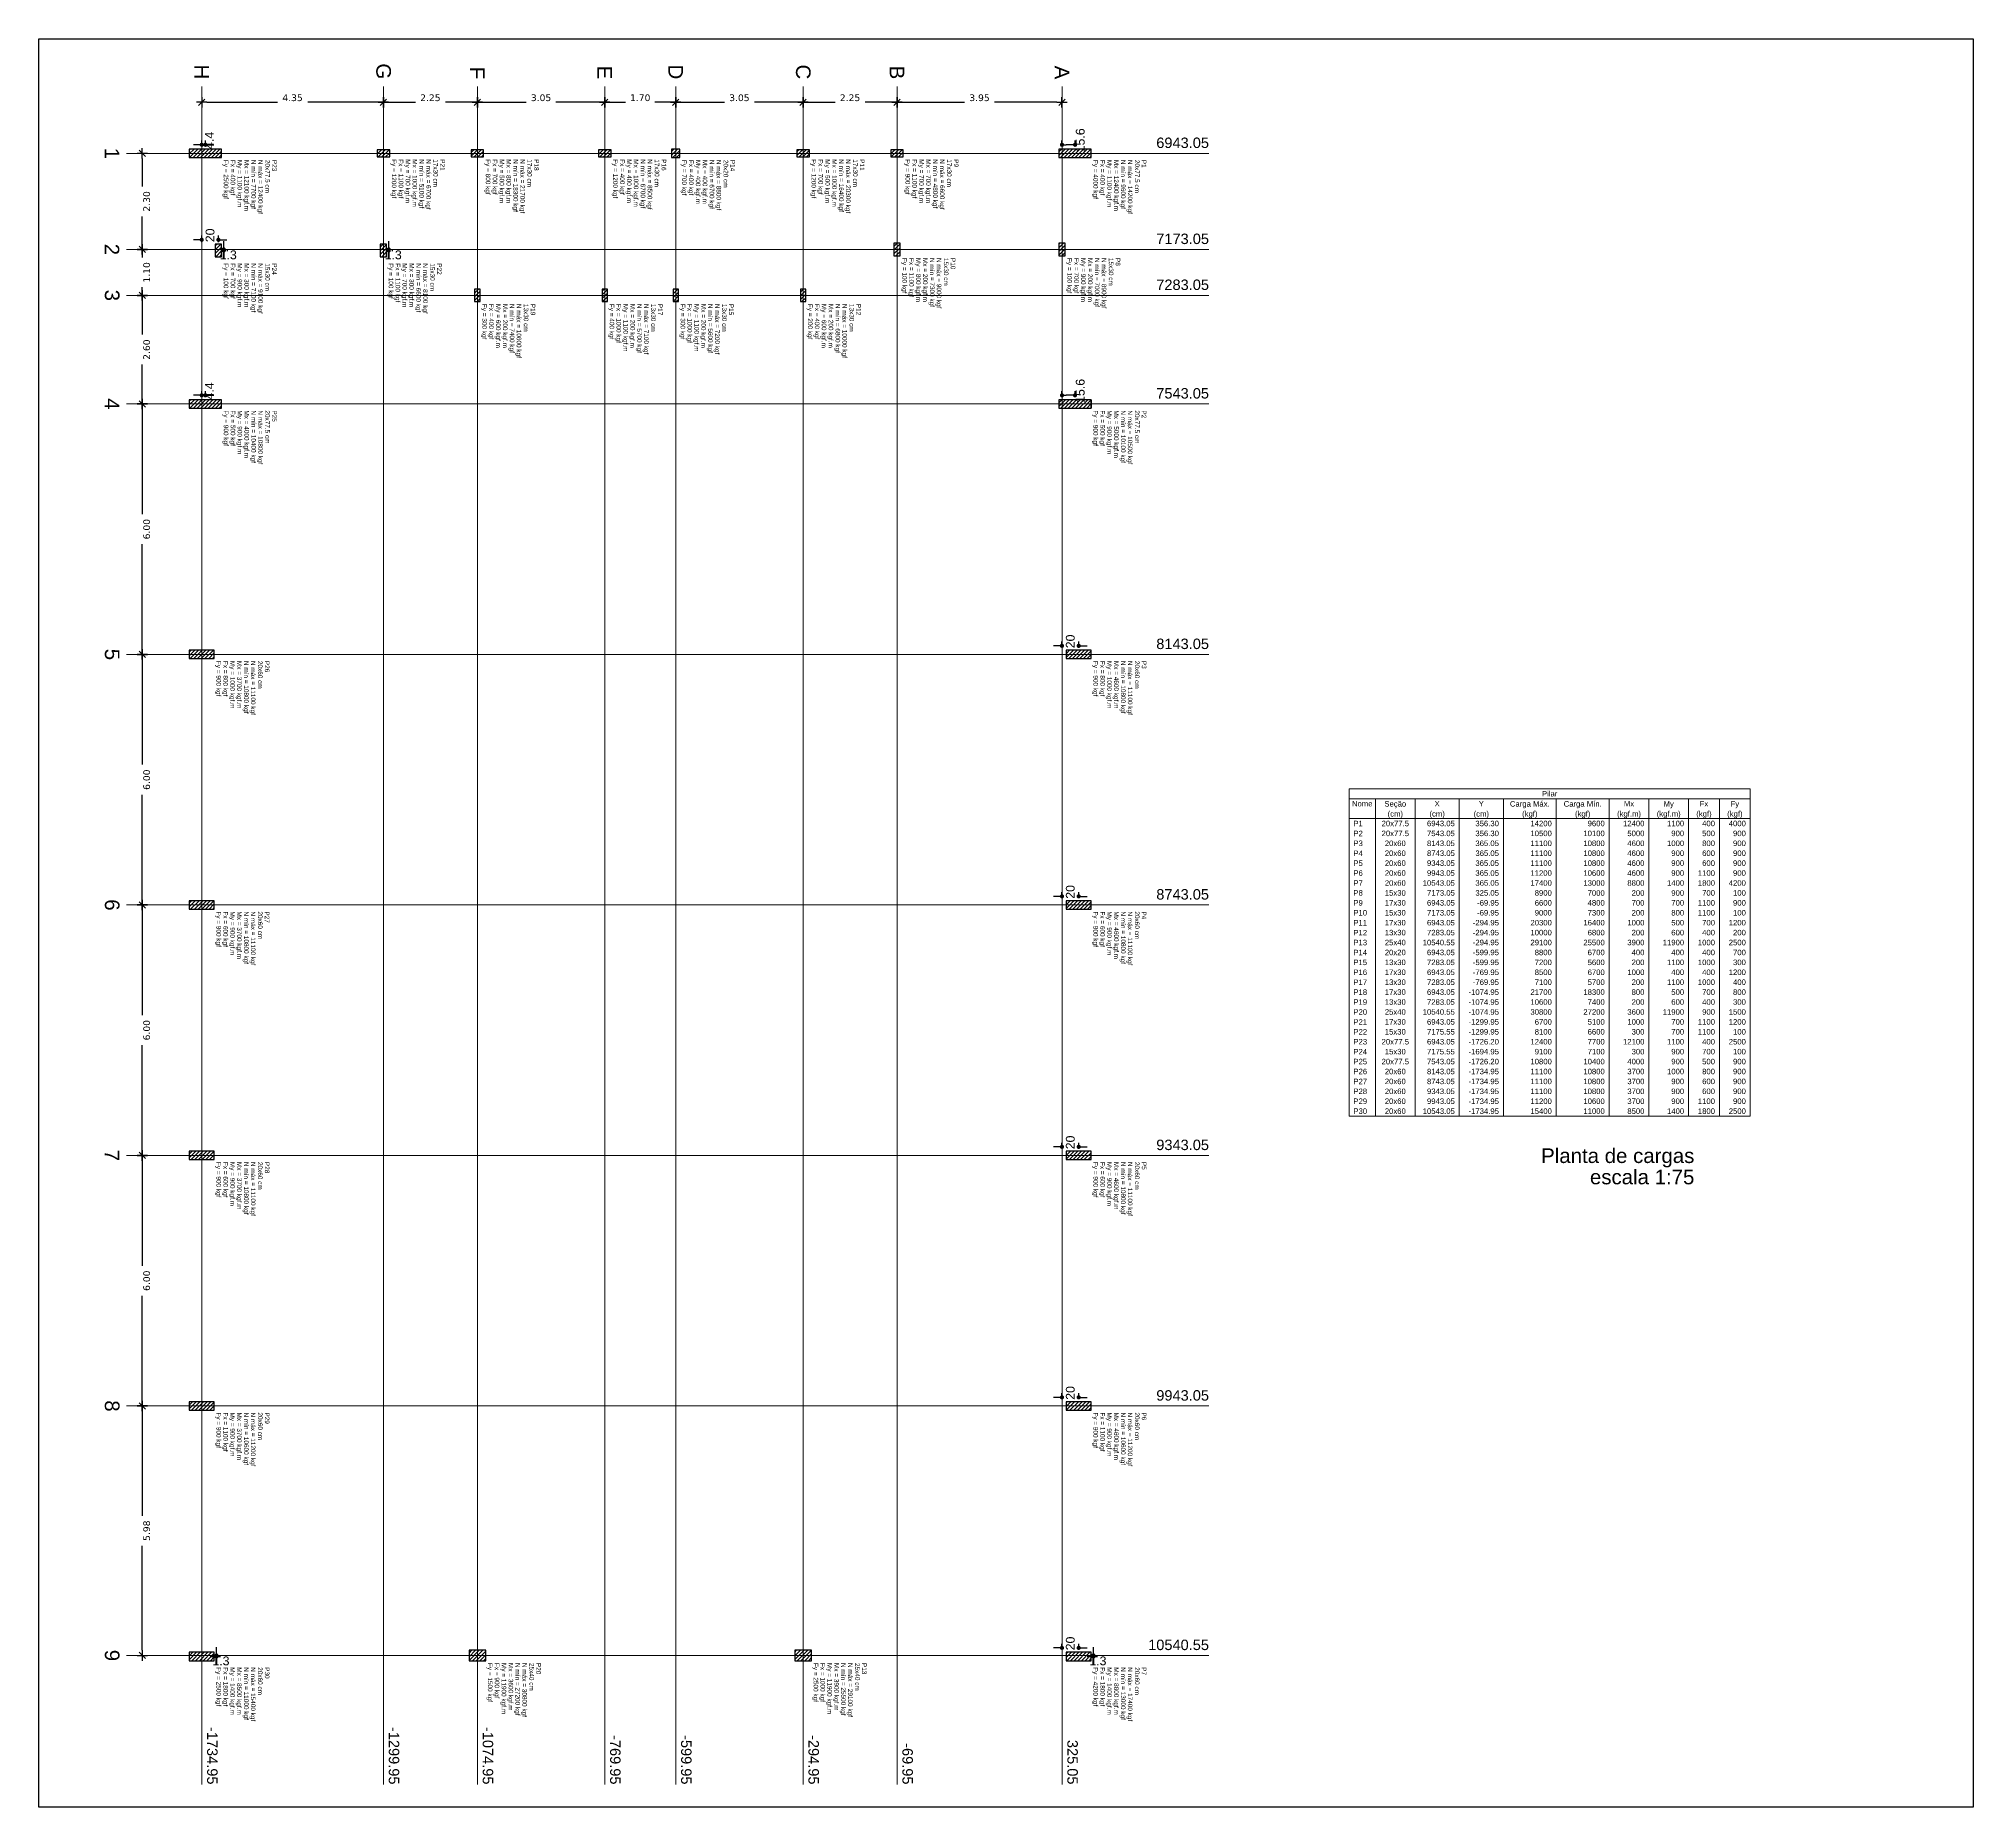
# Model space of a CAD drawing. Extents: x 25 to 1028, y -81 to 176.
# Drawn here: x 812.4 to 858.73, y 4.96 to 47.32 of the extents above; entities that cross this region are included whole.
import ezdxf

# ---------------------------------------------------------------- set-up
doc = ezdxf.new("R2010")
doc.units = 0
doc.header["$LTSCALE"] = 0.3
doc.header["$PDSIZE"] = 0.1
doc.layers.get('0').update_dxf_attribs({"linetype": 'CONTINUOUS'})
doc.layers.get('Defpoints').update_dxf_attribs({"linetype": 'CONTINUOUS'})
doc.layers.add('ARQ-CTA-1_100', color=1, linetype='CONTINUOUS')
for name, color, linetype, lineweight in [('LC-Cotas', 7, 'CONTINUOUS', 5), ('LC-Eixos', 9, 'CONTINUOUS', 5), ('LC-Hachuras dos pilares', 9, 'CONTINUOUS', 5), ('LC-Seção dos pilares', 4, 'CONTINUOUS', 30), ('LC-Tabelas', 1, 'CONTINUOUS', 20), ('LC-Textos', 3, 'CONTINUOUS', 20), ('LC-Textos das tabelas', 5, 'CONTINUOUS', 5)]:
    doc.layers.add(name, color=color, linetype=linetype, lineweight=lineweight)
doc.layers.add('VPort', color=45, linetype='CONTINUOUS', plot=False)
doc.styles.add('Arial', font='arial.ttf')
doc.styles.add('FNDE Texto Cota 0100', font='verdana.ttf', dxfattribs={"height": 0.16})
doc.dimstyles.new('FNDE 1-0100', dxfattribs={"dimscale": 2.5, "dimtxt": 0.16, "dimasz": 0.05, "dimexe": 0.15, "dimexo": 0.15, "dimgap": 0.05, "dimtad": 1, "dimzin": 4, "dimdsep": 46, "dimtxsty": 'FNDE Texto Cota 0100', "dimblk": 'tic', "dimcen": 0.15, "dimdle": 0.15, "dimse1": 1, "dimse2": 1, "dimclrd": 251, "dimclre": 251, "dimclrt": 256, "dimaunit": 1, "dimadec": 3, "dimazin": 0, "dimtfac": 1, "dimtix": 1, "dimtmove": 2, "dimatfit": 3, "dimldrblk": 'tic', "dimfxl": 0.15, "dimtvp": 1, "dimtolj": 1, "dimtzin": 0, "dimarcsym": 0})
doc.dimstyles.new('UM_50.000000', dxfattribs={"dimtxt": 0.18, "dimasz": 0.1, "dimexe": 0.1, "dimexo": 0.2, "dimgap": 0, "dimtad": 1, "dimtih": 1, "dimtoh": 1, "dimdec": 1, "dimlfac": 50, "dimzin": 0, "dimdsep": 46, "dimtxsty": 'Standard', "dimblk": 'CLOSED', "dimblk1": 'CLOSED', "dimblk2": 'CLOSED', "dimcen": 0.09, "dimdle": 0.1, "dimadec": 1, "dimazin": 2, "dimtfac": 1, "dimtdec": 4, "dimtofl": 0, "dimtmove": 0, "dimatfit": 3, "dimldrblk": 'CLOSED', "dimfxl": 1, "dimtolj": 1, "dimarcsym": 0})
pattern_1 = [(45, (833.654795, 114.0015), (-0.044194174, 0.044194174), [])]

# ---------------------------------------------------------------- blocks, each defined once
blk = doc.blocks.new('tic')
at = {"color": 251}
for p, q in [((-1, 0), (1, 0)), ((0, -1), (0, 1))]:
    blk.add_line(p, q, dxfattribs=at)
blk.add_line((-0.6, -0.6), (0.6, 0.6))
blk = doc.blocks.new('*D268')
at = {"layer": 'ARQ-CTA-1_100', "color": 251, "lineweight": -2}
for p, q in [((816.43, 45.796), (818.117, 45.796)), ((820.53, 45.796), (818.843, 45.796))]:
    blk.add_line(p, q, dxfattribs=at)
at = {"layer": 'Defpoints', "color": 0}
for p in [(816.305, 45.796), (820.655, 45.796), (820.655, 45.796)]:
    blk.add_point(p, dxfattribs=at)
at = {"layer": 'ARQ-CTA-1_100', "color": 251, "lineweight": -2, "xscale": 0.125, "yscale": 0.125, "zscale": 0.125, "rotation": 180}
blk.add_blockref('tic', (816.305, 45.796), dxfattribs=at)
at = {"layer": 'ARQ-CTA-1_100', "color": 251, "lineweight": -2, "xscale": 0.125, "yscale": 0.125, "zscale": 0.125}
blk.add_blockref('tic', (820.655, 45.796), dxfattribs=at)
at = {"layer": 'ARQ-CTA-1_100', "insert": (818.48, 45.902), "char_height": 0.16, "attachment_point": 5, "style": 'FNDE Texto Cota 0100'}
blk.add_mtext('\\A1;4.35', dxfattribs=at)
blk = doc.blocks.new('*D269')
at = {"layer": 'ARQ-CTA-1_100', "color": 251, "lineweight": -2}
for p, q in [((820.78, 45.796), (821.422, 45.796)), ((822.78, 45.796), (822.139, 45.796))]:
    blk.add_line(p, q, dxfattribs=at)
at = {"layer": 'Defpoints', "color": 0}
for p in [(820.655, 45.796), (822.905, 45.796), (822.905, 45.796)]:
    blk.add_point(p, dxfattribs=at)
at = {"layer": 'ARQ-CTA-1_100', "color": 251, "lineweight": -2, "xscale": 0.125, "yscale": 0.125, "zscale": 0.125, "rotation": 180}
blk.add_blockref('tic', (820.655, 45.796), dxfattribs=at)
at = {"layer": 'ARQ-CTA-1_100', "color": 251, "lineweight": -2, "xscale": 0.125, "yscale": 0.125, "zscale": 0.125}
blk.add_blockref('tic', (822.905, 45.796), dxfattribs=at)
at = {"layer": 'ARQ-CTA-1_100', "insert": (821.78, 45.902), "char_height": 0.16, "attachment_point": 5, "style": 'FNDE Texto Cota 0100'}
blk.add_mtext('\\A1;2.25', dxfattribs=at)
blk = doc.blocks.new('*D270')
at = {"layer": 'ARQ-CTA-1_100', "color": 251, "lineweight": -2}
for p, q in [((823.03, 45.796), (824.072, 45.796)), ((825.83, 45.796), (824.788, 45.796))]:
    blk.add_line(p, q, dxfattribs=at)
at = {"layer": 'Defpoints', "color": 0}
for p in [(822.905, 45.796), (825.955, 45.796), (825.955, 45.796)]:
    blk.add_point(p, dxfattribs=at)
at = {"layer": 'ARQ-CTA-1_100', "color": 251, "lineweight": -2, "xscale": 0.125, "yscale": 0.125, "zscale": 0.125, "rotation": 180}
blk.add_blockref('tic', (822.905, 45.796), dxfattribs=at)
at = {"layer": 'ARQ-CTA-1_100', "color": 251, "lineweight": -2, "xscale": 0.125, "yscale": 0.125, "zscale": 0.125}
blk.add_blockref('tic', (825.955, 45.796), dxfattribs=at)
at = {"layer": 'ARQ-CTA-1_100', "insert": (824.43, 45.902), "char_height": 0.16, "attachment_point": 5, "style": 'FNDE Texto Cota 0100'}
blk.add_mtext('\\A1;3.05', dxfattribs=at)
blk = doc.blocks.new('*D271')
at = {"layer": 'ARQ-CTA-1_100', "color": 251, "lineweight": -2}
for p, q in [((826.08, 45.796), (826.453, 45.796)), ((827.53, 45.796), (827.158, 45.796))]:
    blk.add_line(p, q, dxfattribs=at)
at = {"layer": 'Defpoints', "color": 0}
for p in [(825.955, 45.796), (827.655, 45.796), (827.655, 45.796)]:
    blk.add_point(p, dxfattribs=at)
at = {"layer": 'ARQ-CTA-1_100', "color": 251, "lineweight": -2, "xscale": 0.125, "yscale": 0.125, "zscale": 0.125, "rotation": 180}
blk.add_blockref('tic', (825.955, 45.796), dxfattribs=at)
at = {"layer": 'ARQ-CTA-1_100', "color": 251, "lineweight": -2, "xscale": 0.125, "yscale": 0.125, "zscale": 0.125}
blk.add_blockref('tic', (827.655, 45.796), dxfattribs=at)
at = {"layer": 'ARQ-CTA-1_100', "insert": (826.805, 45.902), "char_height": 0.16, "attachment_point": 5, "style": 'FNDE Texto Cota 0100'}
blk.add_mtext('\\A1;1.70', dxfattribs=at)
blk = doc.blocks.new('*D272')
at = {"layer": 'ARQ-CTA-1_100', "color": 251, "lineweight": -2}
for p, q in [((827.78, 45.796), (828.822, 45.796)), ((830.58, 45.796), (829.538, 45.796))]:
    blk.add_line(p, q, dxfattribs=at)
at = {"layer": 'Defpoints', "color": 0}
for p in [(827.655, 45.796), (830.705, 45.796), (830.705, 45.796)]:
    blk.add_point(p, dxfattribs=at)
at = {"layer": 'ARQ-CTA-1_100', "color": 251, "lineweight": -2, "xscale": 0.125, "yscale": 0.125, "zscale": 0.125, "rotation": 180}
blk.add_blockref('tic', (827.655, 45.796), dxfattribs=at)
at = {"layer": 'ARQ-CTA-1_100', "color": 251, "lineweight": -2, "xscale": 0.125, "yscale": 0.125, "zscale": 0.125}
blk.add_blockref('tic', (830.705, 45.796), dxfattribs=at)
at = {"layer": 'ARQ-CTA-1_100', "insert": (829.18, 45.902), "char_height": 0.16, "attachment_point": 5, "style": 'FNDE Texto Cota 0100'}
blk.add_mtext('\\A1;3.05', dxfattribs=at)
blk = doc.blocks.new('*D273')
at = {"layer": 'ARQ-CTA-1_100', "color": 251, "lineweight": -2}
for p, q in [((830.83, 45.796), (831.472, 45.796)), ((832.83, 45.796), (832.189, 45.796))]:
    blk.add_line(p, q, dxfattribs=at)
at = {"layer": 'Defpoints', "color": 0}
for p in [(830.705, 45.796), (832.955, 45.796), (832.955, 45.796)]:
    blk.add_point(p, dxfattribs=at)
at = {"layer": 'ARQ-CTA-1_100', "color": 251, "lineweight": -2, "xscale": 0.125, "yscale": 0.125, "zscale": 0.125, "rotation": 180}
blk.add_blockref('tic', (830.705, 45.796), dxfattribs=at)
at = {"layer": 'ARQ-CTA-1_100', "color": 251, "lineweight": -2, "xscale": 0.125, "yscale": 0.125, "zscale": 0.125}
blk.add_blockref('tic', (832.955, 45.796), dxfattribs=at)
at = {"layer": 'ARQ-CTA-1_100', "insert": (831.83, 45.902), "char_height": 0.16, "attachment_point": 5, "style": 'FNDE Texto Cota 0100'}
blk.add_mtext('\\A1;2.25', dxfattribs=at)
blk = doc.blocks.new('*D274')
at = {"layer": 'ARQ-CTA-1_100', "color": 251, "lineweight": -2}
for p, q in [((833.08, 45.796), (834.572, 45.796)), ((836.78, 45.796), (835.288, 45.796))]:
    blk.add_line(p, q, dxfattribs=at)
at = {"layer": 'Defpoints', "color": 0}
for p in [(832.955, 45.796), (836.905, 45.796), (836.905, 45.796)]:
    blk.add_point(p, dxfattribs=at)
at = {"layer": 'ARQ-CTA-1_100', "color": 251, "lineweight": -2, "xscale": 0.125, "yscale": 0.125, "zscale": 0.125, "rotation": 180}
blk.add_blockref('tic', (832.955, 45.796), dxfattribs=at)
at = {"layer": 'ARQ-CTA-1_100', "color": 251, "lineweight": -2, "xscale": 0.125, "yscale": 0.125, "zscale": 0.125}
blk.add_blockref('tic', (836.905, 45.796), dxfattribs=at)
at = {"layer": 'ARQ-CTA-1_100', "insert": (834.93, 45.902), "char_height": 0.16, "attachment_point": 5, "style": 'FNDE Texto Cota 0100'}
blk.add_mtext('\\A1;3.95', dxfattribs=at)
blk = doc.blocks.new('*D275')
at = {"layer": 'ARQ-CTA-1_100', "color": 251, "lineweight": -2}
for p, q in [((814.88, 44.446), (814.88, 43.78)), ((814.88, 42.396), (814.88, 43.062))]:
    blk.add_line(p, q, dxfattribs=at)
at = {"layer": 'Defpoints', "color": 0}
for p in [(814.88, 44.571), (814.88, 42.271), (814.88, 42.271)]:
    blk.add_point(p, dxfattribs=at)
at = {"layer": 'ARQ-CTA-1_100', "color": 251, "lineweight": -2, "xscale": 0.125, "yscale": 0.125, "zscale": 0.125}
for p, rotation in [((814.88, 44.571), 90), ((814.88, 42.271), 270)]:
    blk.add_blockref('tic', p, dxfattribs=dict(at, rotation=rotation))
at = {"layer": 'ARQ-CTA-1_100', "insert": (814.986, 43.421), "char_height": 0.16, "attachment_point": 5, "rotation": 90, "style": 'FNDE Texto Cota 0100'}
blk.add_mtext('\\A1;2.30', dxfattribs=at)
blk = doc.blocks.new('*D276')
at = {"layer": 'ARQ-CTA-1_100', "color": 251, "lineweight": -2}
for p, q in [((814.88, 42.146), (814.88, 42.074)), ((814.88, 41.296), (814.88, 41.368))]:
    blk.add_line(p, q, dxfattribs=at)
at = {"layer": 'Defpoints', "color": 0}
for p in [(814.88, 42.271), (814.88, 41.171), (814.88, 41.171)]:
    blk.add_point(p, dxfattribs=at)
at = {"layer": 'ARQ-CTA-1_100', "color": 251, "lineweight": -2, "xscale": 0.125, "yscale": 0.125, "zscale": 0.125}
for p, rotation in [((814.88, 42.271), 90), ((814.88, 41.171), 270)]:
    blk.add_blockref('tic', p, dxfattribs=dict(at, rotation=rotation))
at = {"layer": 'ARQ-CTA-1_100', "insert": (814.986, 41.721), "char_height": 0.16, "attachment_point": 5, "rotation": 90, "style": 'FNDE Texto Cota 0100'}
blk.add_mtext('\\A1;1.10', dxfattribs=at)
blk = doc.blocks.new('*D277')
at = {"layer": 'ARQ-CTA-1_100', "color": 251, "lineweight": -2}
for p, q in [((814.88, 41.046), (814.88, 40.23)), ((814.88, 38.696), (814.88, 39.512))]:
    blk.add_line(p, q, dxfattribs=at)
at = {"layer": 'Defpoints', "color": 0}
for p in [(814.88, 41.171), (814.88, 38.571), (814.88, 38.571)]:
    blk.add_point(p, dxfattribs=at)
at = {"layer": 'ARQ-CTA-1_100', "color": 251, "lineweight": -2, "xscale": 0.125, "yscale": 0.125, "zscale": 0.125}
for p, rotation in [((814.88, 41.171), 90), ((814.88, 38.571), 270)]:
    blk.add_blockref('tic', p, dxfattribs=dict(at, rotation=rotation))
at = {"layer": 'ARQ-CTA-1_100', "insert": (814.986, 39.871), "char_height": 0.16, "attachment_point": 5, "rotation": 90, "style": 'FNDE Texto Cota 0100'}
blk.add_mtext('\\A1;2.60', dxfattribs=at)
blk = doc.blocks.new('*D278')
at = {"layer": 'ARQ-CTA-1_100', "color": 251, "lineweight": -2}
for p, q in [((814.88, 38.446), (814.88, 35.931)), ((814.88, 32.696), (814.88, 35.211))]:
    blk.add_line(p, q, dxfattribs=at)
at = {"layer": 'Defpoints', "color": 0}
for p in [(814.88, 38.571), (814.88, 32.571), (814.88, 32.571)]:
    blk.add_point(p, dxfattribs=at)
at = {"layer": 'ARQ-CTA-1_100', "color": 251, "lineweight": -2, "xscale": 0.125, "yscale": 0.125, "zscale": 0.125}
for p, rotation in [((814.88, 38.571), 90), ((814.88, 32.571), 270)]:
    blk.add_blockref('tic', p, dxfattribs=dict(at, rotation=rotation))
at = {"layer": 'ARQ-CTA-1_100', "insert": (814.986, 35.571), "char_height": 0.16, "attachment_point": 5, "rotation": 90, "style": 'FNDE Texto Cota 0100'}
blk.add_mtext('\\A1;6.00', dxfattribs=at)
blk = doc.blocks.new('*D279')
at = {"layer": 'ARQ-CTA-1_100', "color": 251, "lineweight": -2}
for p, q in [((814.88, 32.446), (814.88, 29.931)), ((814.88, 26.696), (814.88, 29.211))]:
    blk.add_line(p, q, dxfattribs=at)
at = {"layer": 'Defpoints', "color": 0}
for p in [(814.88, 32.571), (814.88, 26.571), (814.88, 26.571)]:
    blk.add_point(p, dxfattribs=at)
at = {"layer": 'ARQ-CTA-1_100', "color": 251, "lineweight": -2, "xscale": 0.125, "yscale": 0.125, "zscale": 0.125}
for p, rotation in [((814.88, 32.571), 90), ((814.88, 26.571), 270)]:
    blk.add_blockref('tic', p, dxfattribs=dict(at, rotation=rotation))
at = {"layer": 'ARQ-CTA-1_100', "insert": (814.986, 29.571), "char_height": 0.16, "attachment_point": 5, "rotation": 90, "style": 'FNDE Texto Cota 0100'}
blk.add_mtext('\\A1;6.00', dxfattribs=at)
blk = doc.blocks.new('*D280')
at = {"layer": 'ARQ-CTA-1_100', "color": 251, "lineweight": -2}
for p, q in [((814.88, 26.446), (814.88, 23.931)), ((814.88, 20.696), (814.88, 23.211))]:
    blk.add_line(p, q, dxfattribs=at)
at = {"layer": 'Defpoints', "color": 0}
for p in [(814.88, 26.571), (814.88, 20.571), (814.88, 20.571)]:
    blk.add_point(p, dxfattribs=at)
at = {"layer": 'ARQ-CTA-1_100', "color": 251, "lineweight": -2, "xscale": 0.125, "yscale": 0.125, "zscale": 0.125}
for p, rotation in [((814.88, 26.571), 90), ((814.88, 20.571), 270)]:
    blk.add_blockref('tic', p, dxfattribs=dict(at, rotation=rotation))
at = {"layer": 'ARQ-CTA-1_100', "insert": (814.986, 23.571), "char_height": 0.16, "attachment_point": 5, "rotation": 90, "style": 'FNDE Texto Cota 0100'}
blk.add_mtext('\\A1;6.00', dxfattribs=at)
blk = doc.blocks.new('*D281')
at = {"layer": 'ARQ-CTA-1_100', "color": 251, "lineweight": -2}
for p, q in [((814.88, 20.446), (814.88, 17.931)), ((814.88, 14.696), (814.88, 17.211))]:
    blk.add_line(p, q, dxfattribs=at)
at = {"layer": 'Defpoints', "color": 0}
for p in [(814.88, 20.571), (814.88, 14.571), (814.88, 14.571)]:
    blk.add_point(p, dxfattribs=at)
at = {"layer": 'ARQ-CTA-1_100', "color": 251, "lineweight": -2, "xscale": 0.125, "yscale": 0.125, "zscale": 0.125}
for p, rotation in [((814.88, 20.571), 90), ((814.88, 14.571), 270)]:
    blk.add_blockref('tic', p, dxfattribs=dict(at, rotation=rotation))
at = {"layer": 'ARQ-CTA-1_100', "insert": (814.986, 17.571), "char_height": 0.16, "attachment_point": 5, "rotation": 90, "style": 'FNDE Texto Cota 0100'}
blk.add_mtext('\\A1;6.00', dxfattribs=at)
blk = doc.blocks.new('*D282')
at = {"layer": 'ARQ-CTA-1_100', "color": 251, "lineweight": -2}
for p, q in [((814.88, 14.446), (814.88, 11.942)), ((814.88, 8.721), (814.88, 11.225))]:
    blk.add_line(p, q, dxfattribs=at)
at = {"layer": 'Defpoints', "color": 0}
for p in [(814.88, 14.571), (814.88, 8.596), (814.88, 8.596)]:
    blk.add_point(p, dxfattribs=at)
at = {"layer": 'ARQ-CTA-1_100', "color": 251, "lineweight": -2, "xscale": 0.125, "yscale": 0.125, "zscale": 0.125}
for p, rotation in [((814.88, 14.571), 90), ((814.88, 8.596), 270)]:
    blk.add_blockref('tic', p, dxfattribs=dict(at, rotation=rotation))
at = {"layer": 'ARQ-CTA-1_100', "insert": (814.986, 11.584), "char_height": 0.16, "attachment_point": 5, "rotation": 90, "style": 'FNDE Texto Cota 0100'}
blk.add_mtext('\\A1;5.98', dxfattribs=at)
blk = doc.blocks.new('_DOT')
at = {"color": 0, "linetype": 'ByBlock', "lineweight": -2}
blk.add_line((-0.5, 0), (-1, 0), dxfattribs=at)
at = {"color": 0, "linetype": 'ByBlock', "const_width": 0.5}
blk.add_lwpolyline([(-0.25, 0, 1), (0.25, 0, 1)], format="xyb", close=True, dxfattribs=at)
blk = doc.blocks.new('*D283')
at = {"layer": 'Defpoints', "color": 0}
for p in [(836.905, 44.777), (836.905, 44.571), (837.218, 44.571)]:
    blk.add_point(p, dxfattribs=at)
at = {"layer": 'LC-Cotas', "color": 0, "lineweight": -2}
for p, q in [((836.905, 44.771), (836.905, 44.877)), ((837.118, 44.777), (837.005, 44.777)), ((837.218, 44.771), (837.218, 44.877))]:
    blk.add_line(p, q, dxfattribs=at)
at = {"layer": 'LC-Cotas', "color": 0, "lineweight": -2, "xscale": 0.1, "yscale": 0.1, "zscale": 0.1, "rotation": 180}
blk.add_blockref('_DOT', (836.905, 44.777), dxfattribs=at)
at = {"layer": 'LC-Cotas', "color": 0, "lineweight": -2, "xscale": 0.1, "yscale": 0.1, "zscale": 0.1}
blk.add_blockref('_DOT', (837.218, 44.777), dxfattribs=at)
at = {"layer": 'LC-Cotas', "insert": (837.343, 44.883), "char_height": 0.2118, "attachment_point": 5, "rotation": 90, "style": 'Arial'}
blk.add_mtext('\\A1;15.6', dxfattribs=at)
blk = doc.blocks.new('DOT')
for p, q in [((1.5, 0), (-1.5, 0)), ((0, -1.5), (0, 1.5))]:
    blk.add_line(p, q)
blk.add_circle((0, 0), 0.5)
blk = doc.blocks.new('*D284')
at = {"layer": 'Defpoints', "color": 0}
for p in [(836.905, 38.777), (836.905, 38.571), (837.218, 38.571)]:
    blk.add_point(p, dxfattribs=at)
at = {"layer": 'LC-Cotas', "color": 0, "lineweight": -2}
for p, q in [((836.905, 38.771), (836.905, 38.877)), ((837.118, 38.777), (837.005, 38.777)), ((837.218, 38.771), (837.218, 38.877))]:
    blk.add_line(p, q, dxfattribs=at)
at = {"layer": 'LC-Cotas', "color": 0, "lineweight": -2, "xscale": 0.1, "yscale": 0.1, "zscale": 0.1, "rotation": 180}
blk.add_blockref('_DOT', (836.905, 38.777), dxfattribs=at)
at = {"layer": 'LC-Cotas', "color": 0, "lineweight": -2, "xscale": 0.1, "yscale": 0.1, "zscale": 0.1}
blk.add_blockref('_DOT', (837.218, 38.777), dxfattribs=at)
at = {"layer": 'LC-Cotas', "insert": (837.343, 38.883), "char_height": 0.2118, "attachment_point": 5, "rotation": 90, "style": 'Arial'}
blk.add_mtext('\\A1;15.6', dxfattribs=at)
blk = doc.blocks.new('*D285')
at = {"layer": 'Defpoints', "color": 0}
for p in [(836.905, 32.777), (836.905, 32.571), (837.305, 32.571)]:
    blk.add_point(p, dxfattribs=at)
at = {"layer": 'LC-Cotas', "color": 0, "lineweight": -2}
for p, q in [((836.805, 32.777), (836.705, 32.777)), ((836.905, 32.771), (836.905, 32.877)), ((837.305, 32.771), (837.305, 32.877)), ((837.405, 32.777), (837.505, 32.777))]:
    blk.add_line(p, q, dxfattribs=at)
at = {"layer": 'LC-Cotas', "color": 0, "lineweight": -2, "xscale": 0.1, "yscale": 0.1, "zscale": 0.1}
blk.add_blockref('_DOT', (836.905, 32.777), dxfattribs=at)
at = {"layer": 'LC-Cotas', "color": 0, "lineweight": -2, "xscale": 0.1, "yscale": 0.1, "zscale": 0.1, "rotation": 180}
blk.add_blockref('_DOT', (837.305, 32.777), dxfattribs=at)
at = {"layer": 'LC-Cotas', "insert": (837.105, 32.883), "char_height": 0.2118, "attachment_point": 5, "rotation": 90, "style": 'Arial'}
blk.add_mtext('\\A1;20', dxfattribs=at)
blk = doc.blocks.new('*D286')
at = {"layer": 'Defpoints', "color": 0}
for p in [(836.905, 26.777), (836.905, 26.571), (837.305, 26.571)]:
    blk.add_point(p, dxfattribs=at)
at = {"layer": 'LC-Cotas', "color": 0, "lineweight": -2}
for p, q in [((836.905, 26.771), (836.905, 26.877)), ((837.305, 26.771), (837.305, 26.877)), ((836.805, 26.777), (836.705, 26.777)), ((837.405, 26.777), (837.505, 26.777))]:
    blk.add_line(p, q, dxfattribs=at)
at = {"layer": 'LC-Cotas', "color": 0, "lineweight": -2, "xscale": 0.1, "yscale": 0.1, "zscale": 0.1}
blk.add_blockref('_DOT', (836.905, 26.777), dxfattribs=at)
at = {"layer": 'LC-Cotas', "color": 0, "lineweight": -2, "xscale": 0.1, "yscale": 0.1, "zscale": 0.1, "rotation": 180}
blk.add_blockref('_DOT', (837.305, 26.777), dxfattribs=at)
at = {"layer": 'LC-Cotas', "insert": (837.105, 26.883), "char_height": 0.2118, "attachment_point": 5, "rotation": 90, "style": 'Arial'}
blk.add_mtext('\\A1;20', dxfattribs=at)
blk = doc.blocks.new('*D287')
at = {"layer": 'Defpoints', "color": 0}
for p in [(836.905, 20.777), (836.905, 20.571), (837.305, 20.571)]:
    blk.add_point(p, dxfattribs=at)
at = {"layer": 'LC-Cotas', "color": 0, "lineweight": -2}
for p, q in [((836.905, 20.771), (836.905, 20.877)), ((837.305, 20.771), (837.305, 20.877)), ((836.805, 20.777), (836.705, 20.777)), ((837.405, 20.777), (837.505, 20.777))]:
    blk.add_line(p, q, dxfattribs=at)
at = {"layer": 'LC-Cotas', "color": 0, "lineweight": -2, "xscale": 0.1, "yscale": 0.1, "zscale": 0.1}
blk.add_blockref('_DOT', (836.905, 20.777), dxfattribs=at)
at = {"layer": 'LC-Cotas', "color": 0, "lineweight": -2, "xscale": 0.1, "yscale": 0.1, "zscale": 0.1, "rotation": 180}
blk.add_blockref('_DOT', (837.305, 20.777), dxfattribs=at)
at = {"layer": 'LC-Cotas', "insert": (837.105, 20.883), "char_height": 0.2118, "attachment_point": 5, "rotation": 90, "style": 'Arial'}
blk.add_mtext('\\A1;20', dxfattribs=at)
blk = doc.blocks.new('*D288')
at = {"layer": 'Defpoints', "color": 0}
for p in [(836.905, 14.777), (836.905, 14.571), (837.305, 14.571)]:
    blk.add_point(p, dxfattribs=at)
at = {"layer": 'LC-Cotas', "color": 0, "lineweight": -2}
for p, q in [((836.905, 14.771), (836.905, 14.877)), ((837.305, 14.771), (837.305, 14.877)), ((836.805, 14.777), (836.705, 14.777)), ((837.405, 14.777), (837.505, 14.777))]:
    blk.add_line(p, q, dxfattribs=at)
at = {"layer": 'LC-Cotas', "color": 0, "lineweight": -2, "xscale": 0.1, "yscale": 0.1, "zscale": 0.1}
blk.add_blockref('_DOT', (836.905, 14.777), dxfattribs=at)
at = {"layer": 'LC-Cotas', "color": 0, "lineweight": -2, "xscale": 0.1, "yscale": 0.1, "zscale": 0.1, "rotation": 180}
blk.add_blockref('_DOT', (837.305, 14.777), dxfattribs=at)
at = {"layer": 'LC-Cotas', "insert": (837.105, 14.883), "char_height": 0.2118, "attachment_point": 5, "rotation": 90, "style": 'Arial'}
blk.add_mtext('\\A1;20', dxfattribs=at)
blk = doc.blocks.new('*D289')
at = {"layer": 'Defpoints', "color": 0}
for p in [(836.905, 8.777), (836.905, 8.571), (837.305, 8.571)]:
    blk.add_point(p, dxfattribs=at)
at = {"layer": 'LC-Cotas', "color": 0, "lineweight": -2}
for p, q in [((836.905, 8.771), (836.905, 8.877)), ((837.305, 8.771), (837.305, 8.877)), ((836.805, 8.777), (836.705, 8.777)), ((837.405, 8.777), (837.505, 8.777))]:
    blk.add_line(p, q, dxfattribs=at)
at = {"layer": 'LC-Cotas', "color": 0, "lineweight": -2, "xscale": 0.1, "yscale": 0.1, "zscale": 0.1}
blk.add_blockref('_DOT', (836.905, 8.777), dxfattribs=at)
at = {"layer": 'LC-Cotas', "color": 0, "lineweight": -2, "xscale": 0.1, "yscale": 0.1, "zscale": 0.1, "rotation": 180}
blk.add_blockref('_DOT', (837.305, 8.777), dxfattribs=at)
at = {"layer": 'LC-Cotas', "insert": (837.105, 8.883), "char_height": 0.2118, "attachment_point": 5, "rotation": 90, "style": 'Arial'}
blk.add_mtext('\\A1;20', dxfattribs=at)
blk = doc.blocks.new('*D290')
at = {"layer": 'Defpoints', "color": 0}
for p in [(837.305, 8.596), (837.305, 8.571), (837.658, 8.596)]:
    blk.add_point(p, dxfattribs=at)
at = {"layer": 'LC-Cotas', "color": 0, "lineweight": -2}
for p, q in [((837.505, 8.596), (837.758, 8.596)), ((837.505, 8.571), (837.758, 8.571)), ((837.658, 8.696), (837.658, 8.796)), ((837.658, 8.471), (837.658, 8.371))]:
    blk.add_line(p, q, dxfattribs=at)
at = {"layer": 'LC-Cotas', "color": 0, "lineweight": -2, "xscale": 0.1, "yscale": 0.1, "zscale": 0.1}
for p, rotation in [((837.658, 8.596), 270), ((837.658, 8.571), 90)]:
    blk.add_blockref('_DOT', p, dxfattribs=dict(at, rotation=rotation))
at = {"layer": 'LC-Cotas', "insert": (837.764, 8.464), "char_height": 0.2118, "attachment_point": 5, "rotation": 0.0057, "style": 'Arial'}
blk.add_mtext('\\A1;1.3', dxfattribs=at)
blk = doc.blocks.new('*D291')
at = {"layer": 'Defpoints', "color": 0}
for p in [(820.655, 42.271), (820.655, 42.246), (820.783, 42.271)]:
    blk.add_point(p, dxfattribs=at)
at = {"layer": 'LC-Cotas', "color": 0, "lineweight": -2}
for p, q in [((820.783, 42.371), (820.783, 42.471)), ((820.855, 42.271), (820.883, 42.271)), ((820.855, 42.246), (820.883, 42.246)), ((820.783, 42.146), (820.783, 42.046))]:
    blk.add_line(p, q, dxfattribs=at)
at = {"layer": 'LC-Cotas', "color": 0, "lineweight": -2, "xscale": 0.1, "yscale": 0.1, "zscale": 0.1}
for p, rotation in [((820.783, 42.271), 270), ((820.783, 42.246), 90)]:
    blk.add_blockref('_DOT', p, dxfattribs=dict(at, rotation=rotation))
at = {"layer": 'LC-Cotas', "insert": (820.889, 42.139), "char_height": 0.2118, "attachment_point": 5, "rotation": 0.0057, "style": 'Arial'}
blk.add_mtext('\\A1;1.3', dxfattribs=at)
blk = doc.blocks.new('*D292')
at = {"layer": 'Defpoints', "color": 0}
for p in [(816.305, 44.777), (816.305, 44.571), (816.393, 44.571)]:
    blk.add_point(p, dxfattribs=at)
at = {"layer": 'LC-Cotas', "color": 0, "lineweight": -2}
for p, q in [((816.205, 44.777), (816.105, 44.777)), ((816.305, 44.771), (816.305, 44.877)), ((816.393, 44.771), (816.393, 44.877)), ((816.493, 44.777), (816.593, 44.777))]:
    blk.add_line(p, q, dxfattribs=at)
at = {"layer": 'LC-Cotas', "color": 0, "lineweight": -2, "xscale": 0.1, "yscale": 0.1, "zscale": 0.1}
blk.add_blockref('_DOT', (816.305, 44.777), dxfattribs=at)
at = {"layer": 'LC-Cotas', "color": 0, "lineweight": -2, "xscale": 0.1, "yscale": 0.1, "zscale": 0.1, "rotation": 180}
blk.add_blockref('_DOT', (816.393, 44.777), dxfattribs=at)
at = {"layer": 'LC-Cotas', "insert": (816.486, 44.883), "char_height": 0.2118, "attachment_point": 5, "rotation": 90, "style": 'Arial'}
blk.add_mtext('\\A1;4.4', dxfattribs=at)
blk = doc.blocks.new('*D293')
at = {"layer": 'Defpoints', "color": 0}
for p in [(816.305, 42.502), (816.305, 42.246), (816.705, 42.246)]:
    blk.add_point(p, dxfattribs=at)
at = {"layer": 'LC-Cotas', "color": 0, "lineweight": -2}
for p, q in [((816.205, 42.502), (816.105, 42.502)), ((816.305, 42.446), (816.305, 42.602)), ((816.705, 42.446), (816.705, 42.602)), ((816.805, 42.502), (816.905, 42.502))]:
    blk.add_line(p, q, dxfattribs=at)
at = {"layer": 'LC-Cotas', "color": 0, "lineweight": -2, "xscale": 0.1, "yscale": 0.1, "zscale": 0.1}
blk.add_blockref('_DOT', (816.305, 42.502), dxfattribs=at)
at = {"layer": 'LC-Cotas', "color": 0, "lineweight": -2, "xscale": 0.1, "yscale": 0.1, "zscale": 0.1, "rotation": 180}
blk.add_blockref('_DOT', (816.705, 42.502), dxfattribs=at)
at = {"layer": 'LC-Cotas', "insert": (816.505, 42.608), "char_height": 0.2118, "attachment_point": 5, "rotation": 90, "style": 'Arial'}
blk.add_mtext('\\A1;20', dxfattribs=at)
blk = doc.blocks.new('*D294')
at = {"layer": 'Defpoints', "color": 0}
for p in [(816.705, 42.271), (816.705, 42.246), (816.833, 42.271)]:
    blk.add_point(p, dxfattribs=at)
at = {"layer": 'LC-Cotas', "color": 0, "lineweight": -2}
for p, q in [((816.833, 42.371), (816.833, 42.471)), ((816.905, 42.271), (816.933, 42.271)), ((816.905, 42.246), (816.933, 42.246)), ((816.833, 42.146), (816.833, 42.046))]:
    blk.add_line(p, q, dxfattribs=at)
at = {"layer": 'LC-Cotas', "color": 0, "lineweight": -2, "xscale": 0.1, "yscale": 0.1, "zscale": 0.1}
for p, rotation in [((816.833, 42.271), 270), ((816.833, 42.246), 90)]:
    blk.add_blockref('_DOT', p, dxfattribs=dict(at, rotation=rotation))
at = {"layer": 'LC-Cotas', "insert": (816.939, 42.139), "char_height": 0.2118, "attachment_point": 5, "rotation": 0.0057, "style": 'Arial'}
blk.add_mtext('\\A1;1.3', dxfattribs=at)
blk = doc.blocks.new('*D295')
at = {"layer": 'Defpoints', "color": 0}
for p in [(816.305, 38.777), (816.305, 38.571), (816.393, 38.571)]:
    blk.add_point(p, dxfattribs=at)
at = {"layer": 'LC-Cotas', "color": 0, "lineweight": -2}
for p, q in [((816.205, 38.777), (816.105, 38.777)), ((816.305, 38.771), (816.305, 38.877)), ((816.393, 38.771), (816.393, 38.877)), ((816.493, 38.777), (816.593, 38.777))]:
    blk.add_line(p, q, dxfattribs=at)
at = {"layer": 'LC-Cotas', "color": 0, "lineweight": -2, "xscale": 0.1, "yscale": 0.1, "zscale": 0.1}
blk.add_blockref('_DOT', (816.305, 38.777), dxfattribs=at)
at = {"layer": 'LC-Cotas', "color": 0, "lineweight": -2, "xscale": 0.1, "yscale": 0.1, "zscale": 0.1, "rotation": 180}
blk.add_blockref('_DOT', (816.393, 38.777), dxfattribs=at)
at = {"layer": 'LC-Cotas', "insert": (816.486, 38.883), "char_height": 0.2118, "attachment_point": 5, "rotation": 90, "style": 'Arial'}
blk.add_mtext('\\A1;4.4', dxfattribs=at)
blk = doc.blocks.new('*D296')
at = {"layer": 'Defpoints', "color": 0}
for p in [(816.305, 8.596), (816.305, 8.571), (816.658, 8.596)]:
    blk.add_point(p, dxfattribs=at)
at = {"layer": 'LC-Cotas', "color": 0, "lineweight": -2}
for p, q in [((816.505, 8.596), (816.758, 8.596)), ((816.505, 8.571), (816.758, 8.571)), ((816.658, 8.696), (816.658, 8.796)), ((816.658, 8.471), (816.658, 8.371))]:
    blk.add_line(p, q, dxfattribs=at)
at = {"layer": 'LC-Cotas', "color": 0, "lineweight": -2, "xscale": 0.1, "yscale": 0.1, "zscale": 0.1}
for p, rotation in [((816.658, 8.596), 270), ((816.658, 8.571), 90)]:
    blk.add_blockref('_DOT', p, dxfattribs=dict(at, rotation=rotation))
at = {"layer": 'LC-Cotas', "insert": (816.764, 8.464), "char_height": 0.2118, "attachment_point": 5, "rotation": 0.0057, "style": 'Arial'}
blk.add_mtext('\\A1;1.3', dxfattribs=at)

msp = doc.modelspace()

# ---------------------------------------------------------------- hatches: boundary and pattern name
at = {"layer": 'LC-Hachuras dos pilares', "linetype": 'Continuous'}
h = msp.add_hatch(dxfattribs=at)
h.set_pattern_fill('ANSI31', color=256, scale=0.5, style=0)
h.set_pattern_definition(pattern_1)
h.paths.add_polyline_path([(816.00529499, 44.67100173), (816.00529499, 44.47100173), (816.78029499, 44.47100173), (816.78029499, 44.67100173), (816.00529499, 44.67100173)])
h = msp.add_hatch(dxfattribs=at)
h.set_pattern_fill('ANSI31', color=256, scale=0.5, style=0)
h.set_pattern_definition(pattern_1)
h.paths.add_polyline_path([(820.50529499, 44.65600173), (820.50529499, 44.48600173), (820.80529499, 44.48600173), (820.80529499, 44.65600173), (820.50529499, 44.65600173)])
h = msp.add_hatch(dxfattribs=at)
h.set_pattern_fill('ANSI31', color=256, scale=0.5, style=0)
h.set_pattern_definition(pattern_1)
h.paths.add_polyline_path([(822.75529499, 44.65600173), (822.75529499, 44.48600173), (823.05529499, 44.48600173), (823.05529499, 44.65600173), (822.75529499, 44.65600173)])
h = msp.add_hatch(dxfattribs=at)
h.set_pattern_fill('ANSI31', color=256, scale=0.5, style=0)
h.set_pattern_definition(pattern_1)
h.paths.add_polyline_path([(825.80529499, 44.65600173), (825.80529499, 44.48600173), (826.10529499, 44.48600173), (826.10529499, 44.65600173), (825.80529499, 44.65600173)])
h = msp.add_hatch(dxfattribs=at)
h.set_pattern_fill('ANSI31', color=256, scale=0.5, style=0)
h.set_pattern_definition(pattern_1)
h.paths.add_polyline_path([(827.55529499, 44.47100173), (827.75529499, 44.47100173), (827.75529499, 44.67100173), (827.55529499, 44.67100173), (827.55529499, 44.47100173)])
h = msp.add_hatch(dxfattribs=at)
h.set_pattern_fill('ANSI31', color=256, scale=0.5, style=0)
h.set_pattern_definition(pattern_1)
h.paths.add_polyline_path([(830.55529499, 44.65600173), (830.55529499, 44.48600173), (830.85529499, 44.48600173), (830.85529499, 44.65600173), (830.55529499, 44.65600173)])
h = msp.add_hatch(dxfattribs=at)
h.set_pattern_fill('ANSI31', color=256, scale=0.5, style=0)
h.set_pattern_definition(pattern_1)
h.paths.add_polyline_path([(832.80529499, 44.65600173), (832.80529499, 44.48600173), (833.10529499, 44.48600173), (833.10529499, 44.65600173), (832.80529499, 44.65600173)])
h = msp.add_hatch(dxfattribs=at)
h.set_pattern_fill('ANSI31', color=256, scale=0.5, style=0)
h.set_pattern_definition(pattern_1)
h.paths.add_polyline_path([(836.83029499, 44.67100173), (836.83029499, 44.47100173), (837.60529499, 44.47100173), (837.60529499, 44.67100173), (836.83029499, 44.67100173)])
h = msp.add_hatch(dxfattribs=at)
h.set_pattern_fill('ANSI31', color=256, scale=0.5, style=0)
h.set_pattern_definition(pattern_1)
h.paths.add_polyline_path([(816.63029499, 42.09600173), (816.78029499, 42.09600173), (816.78029499, 42.39600173), (816.63029499, 42.39600173), (816.63029499, 42.09600173)])
h = msp.add_hatch(dxfattribs=at)
h.set_pattern_fill('ANSI31', color=256, scale=0.5, style=0)
h.set_pattern_definition(pattern_1)
h.paths.add_polyline_path([(820.58029499, 42.09600173), (820.73029499, 42.09600173), (820.73029499, 42.39600173), (820.58029499, 42.39600173), (820.58029499, 42.09600173)])
h = msp.add_hatch(dxfattribs=at)
h.set_pattern_fill('ANSI31', color=256, scale=0.5, style=0)
h.set_pattern_definition(pattern_1)
h.paths.add_polyline_path([(833.03029499, 42.42100173), (832.88029499, 42.42100173), (832.88029499, 42.12100173), (833.03029499, 42.12100173), (833.03029499, 42.42100173)])
h = msp.add_hatch(dxfattribs=at)
h.set_pattern_fill('ANSI31', color=256, scale=0.5, style=0)
h.set_pattern_definition(pattern_1)
h.paths.add_polyline_path([(836.98029499, 42.42100173), (836.83029499, 42.42100173), (836.83029499, 42.12100173), (836.98029499, 42.12100173), (836.98029499, 42.42100173)])
h = msp.add_hatch(dxfattribs=at)
h.set_pattern_fill('ANSI31', color=256, scale=0.5, style=0)
h.set_pattern_definition(pattern_1)
h.paths.add_polyline_path([(822.84029499, 41.02100173), (822.97029499, 41.02100173), (822.97029499, 41.32100173), (822.84029499, 41.32100173), (822.84029499, 41.02100173)])
h = msp.add_hatch(dxfattribs=at)
h.set_pattern_fill('ANSI31', color=256, scale=0.5, style=0)
h.set_pattern_definition(pattern_1)
h.paths.add_polyline_path([(825.89029499, 41.02100173), (826.02029499, 41.02100173), (826.02029499, 41.32100173), (825.89029499, 41.32100173), (825.89029499, 41.02100173)])
h = msp.add_hatch(dxfattribs=at)
h.set_pattern_fill('ANSI31', color=256, scale=0.5, style=0)
h.set_pattern_definition(pattern_1)
h.paths.add_polyline_path([(827.59029499, 41.02100173), (827.72029499, 41.02100173), (827.72029499, 41.32100173), (827.59029499, 41.32100173), (827.59029499, 41.02100173)])
h = msp.add_hatch(dxfattribs=at)
h.set_pattern_fill('ANSI31', color=256, scale=0.5, style=0)
h.set_pattern_definition(pattern_1)
h.paths.add_polyline_path([(830.64029499, 41.02100173), (830.77029499, 41.02100173), (830.77029499, 41.32100173), (830.64029499, 41.32100173), (830.64029499, 41.02100173)])
h = msp.add_hatch(dxfattribs=at)
h.set_pattern_fill('ANSI31', color=256, scale=0.5, style=0)
h.set_pattern_definition(pattern_1)
h.paths.add_polyline_path([(816.00529499, 38.67100173), (816.00529499, 38.47100173), (816.78029499, 38.47100173), (816.78029499, 38.67100173), (816.00529499, 38.67100173)])
h = msp.add_hatch(dxfattribs=at)
h.set_pattern_fill('ANSI31', color=256, scale=0.5, style=0)
h.set_pattern_definition(pattern_1)
h.paths.add_polyline_path([(836.83029499, 38.67100173), (836.83029499, 38.47100173), (837.60529499, 38.47100173), (837.60529499, 38.67100173), (836.83029499, 38.67100173)])
h = msp.add_hatch(dxfattribs=at)
h.set_pattern_fill('ANSI31', color=256, scale=0.5, style=0)
h.set_pattern_definition(pattern_1)
h.paths.add_polyline_path([(816.00529499, 32.67100173), (816.00529499, 32.47100173), (816.60529499, 32.47100173), (816.60529499, 32.67100173), (816.00529499, 32.67100173)])
h = msp.add_hatch(dxfattribs=at)
h.set_pattern_fill('ANSI31', color=256, scale=0.5, style=0)
h.set_pattern_definition(pattern_1)
h.paths.add_polyline_path([(837.00529499, 32.67100173), (837.00529499, 32.47100173), (837.60529499, 32.47100173), (837.60529499, 32.67100173), (837.00529499, 32.67100173)])
h = msp.add_hatch(dxfattribs=at)
h.set_pattern_fill('ANSI31', color=256, scale=0.5, style=0)
h.set_pattern_definition(pattern_1)
h.paths.add_polyline_path([(816.00529499, 26.67100173), (816.00529499, 26.47100173), (816.60529499, 26.47100173), (816.60529499, 26.67100173), (816.00529499, 26.67100173)])
h = msp.add_hatch(dxfattribs=at)
h.set_pattern_fill('ANSI31', color=256, scale=0.5, style=0)
h.set_pattern_definition(pattern_1)
h.paths.add_polyline_path([(837.00529499, 26.67100173), (837.00529499, 26.47100173), (837.60529499, 26.47100173), (837.60529499, 26.67100173), (837.00529499, 26.67100173)])
h = msp.add_hatch(dxfattribs=at)
h.set_pattern_fill('ANSI31', color=256, scale=0.5, style=0)
h.set_pattern_definition(pattern_1)
h.paths.add_polyline_path([(816.00529499, 20.67100173), (816.00529499, 20.47100173), (816.60529499, 20.47100173), (816.60529499, 20.67100173), (816.00529499, 20.67100173)])
h = msp.add_hatch(dxfattribs=at)
h.set_pattern_fill('ANSI31', color=256, scale=0.5, style=0)
h.set_pattern_definition(pattern_1)
h.paths.add_polyline_path([(837.00529499, 20.67100173), (837.00529499, 20.47100173), (837.60529499, 20.47100173), (837.60529499, 20.67100173), (837.00529499, 20.67100173)])
h = msp.add_hatch(dxfattribs=at)
h.set_pattern_fill('ANSI31', color=256, scale=0.5, style=0)
h.set_pattern_definition(pattern_1)
h.paths.add_polyline_path([(816.00529499, 14.67100173), (816.00529499, 14.47100173), (816.60529499, 14.47100173), (816.60529499, 14.67100173), (816.00529499, 14.67100173)])
h = msp.add_hatch(dxfattribs=at)
h.set_pattern_fill('ANSI31', color=256, scale=0.5, style=0)
h.set_pattern_definition(pattern_1)
h.paths.add_polyline_path([(837.00529499, 14.67100173), (837.00529499, 14.47100173), (837.60529499, 14.47100173), (837.60529499, 14.67100173), (837.00529499, 14.67100173)])
h = msp.add_hatch(dxfattribs=at)
h.set_pattern_fill('ANSI31', color=256, scale=0.5, style=0)
h.set_pattern_definition(pattern_1)
h.paths.add_polyline_path([(816.00529499, 8.67100173), (816.00529499, 8.47100173), (816.60529499, 8.47100173), (816.60529499, 8.67100173), (816.00529499, 8.67100173)])
h = msp.add_hatch(dxfattribs=at)
h.set_pattern_fill('ANSI31', color=256, scale=0.5, style=0)
h.set_pattern_definition(pattern_1)
h.paths.add_polyline_path([(822.70529499, 8.72100173), (822.70529499, 8.47100173), (823.10529499, 8.47100173), (823.10529499, 8.72100173), (822.70529499, 8.72100173)])
h = msp.add_hatch(dxfattribs=at)
h.set_pattern_fill('ANSI31', color=256, scale=0.5, style=0)
h.set_pattern_definition(pattern_1)
h.paths.add_polyline_path([(830.50529499, 8.72100173), (830.50529499, 8.47100173), (830.90529499, 8.47100173), (830.90529499, 8.72100173), (830.50529499, 8.72100173)])
h = msp.add_hatch(dxfattribs=at)
h.set_pattern_fill('ANSI31', color=256, scale=0.5, style=0)
h.set_pattern_definition(pattern_1)
h.paths.add_polyline_path([(837.00529499, 8.67100173), (837.00529499, 8.47100173), (837.60529499, 8.47100173), (837.60529499, 8.67100173), (837.00529499, 8.67100173)])

# ---------------------------------------------------------------- linework, layer by layer
at = {"layer": 'LC-Eixos'}
for p, q in [((816.30529499, 46.17100173), (816.30529499, 5.50485873)), ((820.65529499, 46.17100173), (820.65529499, 5.50485873)), ((822.90529499, 46.17100173), (822.90529499, 5.50485873)), ((825.95529499, 46.17100173), (825.95529499, 5.50485873)), ((827.65529499, 46.17100173), (827.65529499, 5.50485873)), ((830.70529499, 46.17100173), (830.70529499, 5.50485873)), ((832.95529499, 46.17100173), (832.95529499, 5.50485873)), ((836.90529499, 46.17100173), (836.90529499, 5.50485873)), ((840.42529499, 44.57100173), (814.50529499, 44.57100173)), ((840.42529499, 42.27100173), (814.50529499, 42.27100173)), ((840.42529499, 41.17100173), (814.50529499, 41.17100173)), ((840.42529499, 38.57100173), (814.50529499, 38.57100173)), ((840.42529499, 32.57100173), (814.50529499, 32.57100173)), ((840.42529499, 26.57100173), (814.50529499, 26.57100173)), ((840.42529499, 20.57100173), (814.50529499, 20.57100173)), ((840.42529499, 14.57100173), (814.50529499, 14.57100173)), ((840.42529499, 8.59600173), (814.50529499, 8.59600173))]:
    msp.add_line(p, q, dxfattribs=at)
at = {"layer": 'LC-Seção dos pilares'}
for points in [[(816.00529499, 44.67100173), (816.00529499, 44.47100173), (816.78029499, 44.47100173), (816.78029499, 44.67100173), (816.00529499, 44.67100173)], [(820.50529499, 44.65600173), (820.50529499, 44.48600173), (820.80529499, 44.48600173), (820.80529499, 44.65600173), (820.50529499, 44.65600173)], [(822.75529499, 44.65600173), (822.75529499, 44.48600173), (823.05529499, 44.48600173), (823.05529499, 44.65600173), (822.75529499, 44.65600173)], [(825.80529499, 44.65600173), (825.80529499, 44.48600173), (826.10529499, 44.48600173), (826.10529499, 44.65600173), (825.80529499, 44.65600173)], [(827.55529499, 44.47100173), (827.75529499, 44.47100173), (827.75529499, 44.67100173), (827.55529499, 44.67100173), (827.55529499, 44.47100173)], [(830.55529499, 44.65600173), (830.55529499, 44.48600173), (830.85529499, 44.48600173), (830.85529499, 44.65600173), (830.55529499, 44.65600173)], [(832.80529499, 44.65600173), (832.80529499, 44.48600173), (833.10529499, 44.48600173), (833.10529499, 44.65600173), (832.80529499, 44.65600173)], [(836.83029499, 44.67100173), (836.83029499, 44.47100173), (837.60529499, 44.47100173), (837.60529499, 44.67100173), (836.83029499, 44.67100173)], [(816.63029499, 42.09600173), (816.78029499, 42.09600173), (816.78029499, 42.39600173), (816.63029499, 42.39600173), (816.63029499, 42.09600173)], [(820.58029499, 42.09600173), (820.73029499, 42.09600173), (820.73029499, 42.39600173), (820.58029499, 42.39600173), (820.58029499, 42.09600173)], [(833.03029499, 42.42100173), (832.88029499, 42.42100173), (832.88029499, 42.12100173), (833.03029499, 42.12100173), (833.03029499, 42.42100173)], [(836.98029499, 42.42100173), (836.83029499, 42.42100173), (836.83029499, 42.12100173), (836.98029499, 42.12100173), (836.98029499, 42.42100173)], [(822.84029499, 41.02100173), (822.97029499, 41.02100173), (822.97029499, 41.32100173), (822.84029499, 41.32100173), (822.84029499, 41.02100173)], [(825.89029499, 41.02100173), (826.02029499, 41.02100173), (826.02029499, 41.32100173), (825.89029499, 41.32100173), (825.89029499, 41.02100173)], [(827.59029499, 41.02100173), (827.72029499, 41.02100173), (827.72029499, 41.32100173), (827.59029499, 41.32100173), (827.59029499, 41.02100173)], [(830.64029499, 41.02100173), (830.77029499, 41.02100173), (830.77029499, 41.32100173), (830.64029499, 41.32100173), (830.64029499, 41.02100173)], [(816.00529499, 38.67100173), (816.00529499, 38.47100173), (816.78029499, 38.47100173), (816.78029499, 38.67100173), (816.00529499, 38.67100173)], [(836.83029499, 38.67100173), (836.83029499, 38.47100173), (837.60529499, 38.47100173), (837.60529499, 38.67100173), (836.83029499, 38.67100173)], [(816.00529499, 32.67100173), (816.00529499, 32.47100173), (816.60529499, 32.47100173), (816.60529499, 32.67100173), (816.00529499, 32.67100173)], [(837.00529499, 32.67100173), (837.00529499, 32.47100173), (837.60529499, 32.47100173), (837.60529499, 32.67100173), (837.00529499, 32.67100173)], [(816.00529499, 26.67100173), (816.00529499, 26.47100173), (816.60529499, 26.47100173), (816.60529499, 26.67100173), (816.00529499, 26.67100173)], [(837.00529499, 26.67100173), (837.00529499, 26.47100173), (837.60529499, 26.47100173), (837.60529499, 26.67100173), (837.00529499, 26.67100173)], [(816.00529499, 20.67100173), (816.00529499, 20.47100173), (816.60529499, 20.47100173), (816.60529499, 20.67100173), (816.00529499, 20.67100173)], [(837.00529499, 20.67100173), (837.00529499, 20.47100173), (837.60529499, 20.47100173), (837.60529499, 20.67100173), (837.00529499, 20.67100173)], [(816.00529499, 14.67100173), (816.00529499, 14.47100173), (816.60529499, 14.47100173), (816.60529499, 14.67100173), (816.00529499, 14.67100173)], [(837.00529499, 14.67100173), (837.00529499, 14.47100173), (837.60529499, 14.47100173), (837.60529499, 14.67100173), (837.00529499, 14.67100173)], [(816.00529499, 8.67100173), (816.00529499, 8.47100173), (816.60529499, 8.47100173), (816.60529499, 8.67100173), (816.00529499, 8.67100173)], [(822.70529499, 8.72100173), (822.70529499, 8.47100173), (823.10529499, 8.47100173), (823.10529499, 8.72100173), (822.70529499, 8.72100173)], [(830.50529499, 8.72100173), (830.50529499, 8.47100173), (830.90529499, 8.47100173), (830.90529499, 8.72100173), (830.50529499, 8.72100173)], [(837.00529499, 8.67100173), (837.00529499, 8.47100173), (837.60529499, 8.47100173), (837.60529499, 8.67100173), (837.00529499, 8.67100173)]]:
    msp.add_lwpolyline(points, close=True, dxfattribs=at)
at = {"layer": 'LC-Tabelas'}
for p, q in [((843.7781229, 29.35220551), (853.3877229, 29.35220551)), ((843.7781229, 29.35220551), (843.7781229, 21.51140551)), ((853.3877229, 29.35220551), (853.3877229, 21.51140551)), ((853.3877229, 29.35220551), (853.3877229, 29.11460551)), ((843.7781229, 29.11460551), (853.3877229, 29.11460551)), ((844.4117229, 29.11460551), (844.4117229, 21.51140551)), ((845.3621229, 29.11460551), (845.3621229, 21.51140551)), ((846.4181229, 29.11460551), (846.4181229, 21.51140551)), ((847.4741229, 29.11460551), (847.4741229, 21.51140551)), ((848.7413229, 29.11460551), (848.7413229, 21.51140551)), ((850.0085229, 29.11460551), (850.0085229, 21.51140551)), ((850.9589229, 29.11460551), (850.9589229, 21.51140551)), ((851.9093229, 29.11460551), (851.9093229, 21.51140551)), ((852.6485229, 29.11460551), (852.6485229, 21.51140551)), ((843.7781229, 28.63940551), (853.3877229, 28.63940551)), ((843.7781229, 21.51140551), (853.3877229, 21.51140551))]:
    msp.add_line(p, q, dxfattribs=at)
at = {"layer": 'VPort'}
msp.add_line((837.60529499, 38.67100173), (837.60529499, 38.47100173), dxfattribs=at)
msp.add_lwpolyline([(812.40033924, 47.3179392), (858.72820673, 47.3179392), (858.72820673, 4.95887634), (812.40033924, 4.95887634)], close=True, dxfattribs=at)

# ---------------------------------------------------------------- texts
at = {"layer": 'LC-Textos', "line_spacing_factor": 0.798, "style": 'Arial'}
for s, insert, char_height, width, attachment_point, rotation in [('H', (816.13029499, 46.34600173), 0.35, 0.42, 9, 270), ('G', (820.48029499, 46.34600173), 0.35, 0.42, 9, 270), ('F', (822.73029499, 46.34600173), 0.35, 0.42, 9, 270), ('E', (825.78029499, 46.34600173), 0.35, 0.42, 9, 270), ('D', (827.48029499, 46.34600173), 0.35, 0.42, 9, 270), ('C', (830.53029499, 46.34600173), 0.35, 0.42, 9, 270), ('B', (832.78029499, 46.34600173), 0.35, 0.42, 9, 270), ('A', (836.73029499, 46.34600173), 0.35, 0.42, 9, 270), ('6943.05', (840.42529499, 44.69600173), 0.25, 2.1, 9, 0.000210459), ('1', (813.98029499, 44.57100173), 0.35, 0.42, 8, 270), ('Fy = 2500 kgf', (816.79879499, 44.41600173), 0.11, 1.716, 7, 270), ('Fx = 400 kgf', (816.96379499, 44.41600173), 0.11, 1.584, 7, 270), ('My = 1100 kgf.m', (817.12879499, 44.41600173), 0.11, 1.98, 7, 270), ('Mx = 12100 kgf.m', (817.29379499, 44.41600173), 0.11, 2.112, 7, 270), ('N mín = 7700 kgf', (817.45879499, 44.41600173), 0.11, 2.112, 7, 270), ('N máx = 12400 kgf', (817.62379499, 44.41600173), 0.11, 2.244, 7, 270), ('20x77.5 cm', (817.82509499, 44.41600173), 0.11, 1.32, 7, 270), ('P23', (817.99009499, 44.41600173), 0.11, 0.396, 7, 270), ('Fy = 1200 kgf', (820.82379499, 44.43100173), 0.11, 1.716, 7, 270), ('Fx = 1100 kgf', (820.98879499, 44.43100173), 0.11, 1.716, 7, 270), ('My = 700 kgf.m', (821.15379499, 44.43100173), 0.11, 1.848, 7, 270), ('Mx = 1000 kgf.m', (821.31879499, 44.43100173), 0.11, 1.98, 7, 270), ('N mín = 5100 kgf', (821.48379499, 44.43100173), 0.11, 2.112, 7, 270), ('N máx = 6700 kgf', (821.64879499, 44.43100173), 0.11, 2.112, 7, 270), ('17x30 cm', (821.85009499, 44.43100173), 0.11, 1.056, 7, 270), ('P21', (822.01509499, 44.43100173), 0.11, 0.396, 7, 270), ('Fy = 800 kgf', (823.07379499, 44.43100173), 0.11, 1.584, 7, 270), ('Fx = 700 kgf', (823.23879499, 44.43100173), 0.11, 1.584, 7, 270), ('My = 500 kgf.m', (823.40379499, 44.43100173), 0.11, 1.848, 7, 270), ('Mx = 800 kgf.m', (823.56879499, 44.43100173), 0.11, 1.848, 7, 270), ('N mín = 18300 kgf', (823.73379499, 44.43100173), 0.11, 2.244, 7, 270), ('N máx = 21700 kgf', (823.89879499, 44.43100173), 0.11, 2.244, 7, 270), ('17x30 cm', (824.10009499, 44.43100173), 0.11, 1.056, 7, 270), ('P18', (824.26509499, 44.43100173), 0.11, 0.396, 7, 270), ('Fy = 1200 kgf', (826.12379499, 44.43100173), 0.11, 1.716, 7, 270), ('Fx = 400 kgf', (826.28879499, 44.43100173), 0.11, 1.584, 7, 270), ('My = 400 kgf.m', (826.45379499, 44.43100173), 0.11, 1.848, 7, 270), ('Mx = 1000 kgf.m', (826.61879499, 44.43100173), 0.11, 1.98, 7, 270), ('N mín = 6700 kgf', (826.78379499, 44.43100173), 0.11, 2.112, 7, 270), ('N máx = 8500 kgf', (826.94879499, 44.43100173), 0.11, 2.112, 7, 270), ('17x30 cm', (827.15009499, 44.43100173), 0.11, 1.056, 7, 270), ('P16', (827.31509499, 44.43100173), 0.11, 0.396, 7, 270), ('Fy = 700 kgf', (827.77379499, 44.41600173), 0.11, 1.584, 7, 270), ('Fx = 400 kgf', (827.93879499, 44.41600173), 0.11, 1.584, 7, 270), ('My = 400 kgf.m', (828.10379499, 44.41600173), 0.11, 1.848, 7, 270), ('Mx = 400 kgf.m', (828.26879499, 44.41600173), 0.11, 1.848, 7, 270), ('N mín = 6700 kgf', (828.43379499, 44.41600173), 0.11, 2.112, 7, 270), ('N máx = 8800 kgf', (828.59879499, 44.41600173), 0.11, 2.112, 7, 270), ('20x20 cm', (828.80009499, 44.41600173), 0.11, 1.056, 7, 270), ('P14', (828.96509499, 44.41600173), 0.11, 0.396, 7, 270), ('Fy = 1200 kgf', (830.87379499, 44.43100173), 0.11, 1.716, 7, 270), ('Fx = 700 kgf', (831.03879499, 44.43100173), 0.11, 1.584, 7, 270), ('My = 500 kgf.m', (831.20379499, 44.43100173), 0.11, 1.848, 7, 270), ('Mx = 1000 kgf.m', (831.36879499, 44.43100173), 0.11, 1.98, 7, 270), ('N mín = 16400 kgf', (831.53379499, 44.43100173), 0.11, 2.244, 7, 270), ('N máx = 20300 kgf', (831.69879499, 44.43100173), 0.11, 2.244, 7, 270), ('17x30 cm', (831.90009499, 44.43100173), 0.11, 1.056, 7, 270), ('P11', (832.06509499, 44.43100173), 0.11, 0.396, 7, 270), ('Fy = 900 kgf', (833.12379499, 44.43100173), 0.11, 1.584, 7, 270), ('Fx = 1100 kgf', (833.28879499, 44.43100173), 0.11, 1.716, 7, 270), ('My = 700 kgf.m', (833.45379499, 44.43100173), 0.11, 1.848, 7, 270), ('Mx = 700 kgf.m', (833.61879499, 44.43100173), 0.11, 1.848, 7, 270), ('N mín = 4800 kgf', (833.78379499, 44.43100173), 0.11, 2.112, 7, 270), ('N máx = 6600 kgf', (833.94879499, 44.43100173), 0.11, 2.112, 7, 270), ('17x30 cm', (834.15009499, 44.43100173), 0.11, 1.056, 7, 270), ('P9', (834.31509499, 44.43100173), 0.11, 0.264, 7, 270), ('Fy = 4000 kgf', (837.62379499, 44.41600173), 0.11, 1.716, 7, 270), ('Fx = 400 kgf', (837.78879499, 44.41600173), 0.11, 1.584, 7, 270), ('My = 1100 kgf.m', (837.95379499, 44.41600173), 0.11, 1.98, 7, 270), ('Mx = 12400 kgf.m', (838.11879499, 44.41600173), 0.11, 2.112, 7, 270), ('N mín = 9600 kgf', (838.28379499, 44.41600173), 0.11, 2.112, 7, 270), ('N máx = 14200 kgf', (838.44879499, 44.41600173), 0.11, 2.244, 7, 270), ('20x77.5 cm', (838.65009499, 44.41600173), 0.11, 1.32, 7, 270), ('P1', (838.81509499, 44.41600173), 0.11, 0.264, 7, 270), ('7173.05', (840.42529499, 42.39600173), 0.25, 2.1, 9, 0.000210459), ('2', (813.98029499, 42.27100173), 0.35, 0.42, 8, 270), ('Fy = 100 kgf', (816.79879499, 41.93900173), 0.11, 1.584, 7, 270), ('Fx = 700 kgf', (816.96379499, 41.93900173), 0.11, 1.584, 7, 270), ('My = 900 kgf.m', (817.12879499, 41.93900173), 0.11, 1.848, 7, 270), ('Mx = 300 kgf.m', (817.29379499, 41.93900173), 0.11, 1.848, 7, 270), ('N mín = 7100 kgf', (817.45879499, 41.93900173), 0.11, 2.112, 7, 270), ('N máx = 9100 kgf', (817.62379499, 41.93900173), 0.11, 2.112, 7, 270), ('15x30 cm', (817.82509499, 41.93900173), 0.11, 1.056, 7, 270), ('P24', (817.99009499, 41.93900173), 0.11, 0.396, 7, 270), ('Fy = 100 kgf', (820.74879499, 41.93900173), 0.11, 1.584, 7, 270), ('Fx = 1100 kgf', (820.91379499, 41.93900173), 0.11, 1.716, 7, 270), ('My = 700 kgf.m', (821.07879499, 41.93900173), 0.11, 1.848, 7, 270), ('Mx = 300 kgf.m', (821.24379499, 41.93900173), 0.11, 1.848, 7, 270), ('N mín = 6600 kgf', (821.40879499, 41.93900173), 0.11, 2.112, 7, 270), ('N máx = 8100 kgf', (821.57379499, 41.93900173), 0.11, 2.112, 7, 270), ('15x30 cm', (821.77509499, 41.93900173), 0.11, 1.056, 7, 270), ('P22', (821.94009499, 41.93900173), 0.11, 0.396, 7, 270), ('Fy = 100 kgf', (833.04879499, 42.06600173), 0.11, 1.584, 7, 270), ('Fx = 1100 kgf', (833.21379499, 42.06600173), 0.11, 1.716, 7, 270), ('My = 800 kgf.m', (833.37879499, 42.06600173), 0.11, 1.848, 7, 270), ('Mx = 200 kgf.m', (833.54379499, 42.06600173), 0.11, 1.848, 7, 270), ('N mín = 7300 kgf', (833.70879499, 42.06600173), 0.11, 2.112, 7, 270), ('N máx = 9000 kgf', (833.87379499, 42.06600173), 0.11, 2.112, 7, 270), ('15x30 cm', (834.07509499, 42.06600173), 0.11, 1.056, 7, 270), ('P10', (834.24009499, 42.06600173), 0.11, 0.396, 7, 270), ('Fy = 100 kgf', (836.99879499, 42.06600173), 0.11, 1.584, 7, 270), ('Fx = 700 kgf', (837.16379499, 42.06600173), 0.11, 1.584, 7, 270), ('My = 900 kgf.m', (837.32879499, 42.06600173), 0.11, 1.848, 7, 270), ('Mx = 200 kgf.m', (837.49379499, 42.06600173), 0.11, 1.848, 7, 270), ('N mín = 7000 kgf', (837.65879499, 42.06600173), 0.11, 2.112, 7, 270), ('N máx = 8900 kgf', (837.82379499, 42.06600173), 0.11, 2.112, 7, 270), ('15x30 cm', (838.02509499, 42.06600173), 0.11, 1.056, 7, 270), ('P8', (838.19009499, 42.06600173), 0.11, 0.264, 7, 270), ('3', (813.98029499, 41.17100173), 0.35, 0.42, 8, 270), ('7283.05', (840.42529499, 41.29600173), 0.25, 2.1, 9, 0.000210459), ('Fy = 300 kgf', (822.98879499, 40.96600173), 0.11, 1.584, 7, 270), ('Fx = 400 kgf', (823.15379499, 40.96600173), 0.11, 1.584, 7, 270), ('My = 600 kgf.m', (823.31879499, 40.96600173), 0.11, 1.848, 7, 270), ('Mx = 200 kgf.m', (823.48379499, 40.96600173), 0.11, 1.848, 7, 270), ('N mín = 7400 kgf', (823.64879499, 40.96600173), 0.11, 2.112, 7, 270), ('N máx = 10600 kgf', (823.81379499, 40.96600173), 0.11, 2.244, 7, 270), ('13x30 cm', (824.01509499, 40.96600173), 0.11, 1.056, 7, 270), ('P19', (824.18009499, 40.96600173), 0.11, 0.396, 7, 270), ('Fy = 400 kgf', (826.03879499, 40.96600173), 0.11, 1.584, 7, 270), ('Fx = 1000 kgf', (826.20379499, 40.96600173), 0.11, 1.716, 7, 270), ('My = 1100 kgf.m', (826.36879499, 40.96600173), 0.11, 1.98, 7, 270), ('Mx = 200 kgf.m', (826.53379499, 40.96600173), 0.11, 1.848, 7, 270), ('N mín = 5700 kgf', (826.69879499, 40.96600173), 0.11, 2.112, 7, 270), ('N máx = 7100 kgf', (826.86379499, 40.96600173), 0.11, 2.112, 7, 270), ('13x30 cm', (827.06509499, 40.96600173), 0.11, 1.056, 7, 270), ('P17', (827.23009499, 40.96600173), 0.11, 0.396, 7, 270), ('Fy = 300 kgf', (827.73879499, 40.96600173), 0.11, 1.584, 7, 270), ('Fx = 1000 kgf', (827.90379499, 40.96600173), 0.11, 1.716, 7, 270), ('My = 1100 kgf.m', (828.06879499, 40.96600173), 0.11, 1.98, 7, 270), ('Mx = 200 kgf.m', (828.23379499, 40.96600173), 0.11, 1.848, 7, 270), ('N mín = 5600 kgf', (828.39879499, 40.96600173), 0.11, 2.112, 7, 270), ('N máx = 7200 kgf', (828.56379499, 40.96600173), 0.11, 2.112, 7, 270), ('13x30 cm', (828.76509499, 40.96600173), 0.11, 1.056, 7, 270), ('P15', (828.93009499, 40.96600173), 0.11, 0.396, 7, 270), ('Fy = 200 kgf', (830.78879499, 40.96600173), 0.11, 1.584, 7, 270), ('Fx = 400 kgf', (830.95379499, 40.96600173), 0.11, 1.584, 7, 270), ('My = 600 kgf.m', (831.11879499, 40.96600173), 0.11, 1.848, 7, 270), ('Mx = 200 kgf.m', (831.28379499, 40.96600173), 0.11, 1.848, 7, 270), ('N mín = 6800 kgf', (831.44879499, 40.96600173), 0.11, 2.112, 7, 270), ('N máx = 10000 kgf', (831.61379499, 40.96600173), 0.11, 2.244, 7, 270), ('13x30 cm', (831.81509499, 40.96600173), 0.11, 1.056, 7, 270), ('P12', (831.98009499, 40.96600173), 0.11, 0.396, 7, 270), ('7543.05', (840.42529499, 38.69600173), 0.25, 2.1, 9, 0.000210459), ('4', (813.98029499, 38.57100173), 0.35, 0.42, 8, 270), ('Fy = 900 kgf', (816.79879499, 38.41600173), 0.11, 1.584, 7, 270), ('Fx = 500 kgf', (816.96379499, 38.41600173), 0.11, 1.584, 7, 270), ('My = 900 kgf.m', (817.12879499, 38.41600173), 0.11, 1.848, 7, 270), ('Mx = 4000 kgf.m', (817.29379499, 38.41600173), 0.11, 1.98, 7, 270), ('N mín = 10400 kgf', (817.45879499, 38.41600173), 0.11, 2.244, 7, 270), ('N máx = 10800 kgf', (817.62379499, 38.41600173), 0.11, 2.244, 7, 270), ('20x77.5 cm', (817.82509499, 38.41600173), 0.11, 1.32, 7, 270), ('P25', (817.99009499, 38.41600173), 0.11, 0.396, 7, 270), ('Fy = 900 kgf', (837.62379499, 38.41600173), 0.11, 1.584, 7, 270), ('Fx = 500 kgf', (837.78879499, 38.41600173), 0.11, 1.584, 7, 270), ('My = 900 kgf.m', (837.95379499, 38.41600173), 0.11, 1.848, 7, 270), ('Mx = 5000 kgf.m', (838.11879499, 38.41600173), 0.11, 1.98, 7, 270), ('N mín = 10100 kgf', (838.28379499, 38.41600173), 0.11, 2.244, 7, 270), ('N máx = 10500 kgf', (838.44879499, 38.41600173), 0.11, 2.244, 7, 270), ('20x77.5 cm', (838.65009499, 38.41600173), 0.11, 1.32, 7, 270), ('P2', (838.81509499, 38.41600173), 0.11, 0.264, 7, 270), ('8143.05', (840.42529499, 32.69600173), 0.25, 2.1, 9, 0.000210459), ('5', (813.98029499, 32.57100173), 0.35, 0.42, 8, 270), ('Fy = 900 kgf', (816.62379499, 32.41600173), 0.11, 1.584, 7, 270), ('Fx = 800 kgf', (816.78879499, 32.41600173), 0.11, 1.584, 7, 270), ('My = 1000 kgf.m', (816.95379499, 32.41600173), 0.11, 1.98, 7, 270), ('Mx = 3700 kgf.m', (817.11879499, 32.41600173), 0.11, 1.98, 7, 270), ('N mín = 10800 kgf', (817.28379499, 32.41600173), 0.11, 2.244, 7, 270), ('N máx = 11100 kgf', (817.44879499, 32.41600173), 0.11, 2.244, 7, 270), ('20x60 cm', (817.65009499, 32.41600173), 0.11, 1.056, 7, 270), ('P26', (817.81509499, 32.41600173), 0.11, 0.396, 7, 270), ('Fy = 900 kgf', (837.62379499, 32.41600173), 0.11, 1.584, 7, 270), ('Fx = 800 kgf', (837.78879499, 32.41600173), 0.11, 1.584, 7, 270), ('My = 1000 kgf.m', (837.95379499, 32.41600173), 0.11, 1.98, 7, 270), ('Mx = 4600 kgf.m', (838.11879499, 32.41600173), 0.11, 1.98, 7, 270), ('N mín = 10800 kgf', (838.28379499, 32.41600173), 0.11, 2.244, 7, 270), ('N máx = 11100 kgf', (838.44879499, 32.41600173), 0.11, 2.244, 7, 270), ('20x60 cm', (838.65009499, 32.41600173), 0.11, 1.056, 7, 270), ('P3', (838.81509499, 32.41600173), 0.11, 0.264, 7, 270), ('8743.05', (840.42529499, 26.69600173), 0.25, 2.1, 9, 0.000210459), ('6', (813.98029499, 26.57100173), 0.35, 0.42, 8, 270), ('20x60 cm', (817.65009499, 26.41600173), 0.11, 1.056, 7, 270), ('20x60 cm', (838.65009499, 26.41600173), 0.11, 1.056, 7, 270), ('Fy = 900 kgf', (816.62379499, 26.41600173), 0.11, 1.584, 7, 270), ('Fx = 600 kgf', (816.78879499, 26.41600173), 0.11, 1.584, 7, 270), ('My = 900 kgf.m', (816.95379499, 26.41600173), 0.11, 1.848, 7, 270), ('Mx = 3700 kgf.m', (817.11879499, 26.41600173), 0.11, 1.98, 7, 270), ('N mín = 10800 kgf', (817.28379499, 26.41600173), 0.11, 2.244, 7, 270), ('N máx = 11100 kgf', (817.44879499, 26.41600173), 0.11, 2.244, 7, 270), ('P27', (817.81509499, 26.41600173), 0.11, 0.396, 7, 270), ('Fy = 900 kgf', (837.62379499, 26.41600173), 0.11, 1.584, 7, 270), ('Fx = 600 kgf', (837.78879499, 26.41600173), 0.11, 1.584, 7, 270), ('My = 900 kgf.m', (837.95379499, 26.41600173), 0.11, 1.848, 7, 270), ('Mx = 4600 kgf.m', (838.11879499, 26.41600173), 0.11, 1.98, 7, 270), ('N mín = 10800 kgf', (838.28379499, 26.41600173), 0.11, 2.244, 7, 270), ('N máx = 11100 kgf', (838.44879499, 26.41600173), 0.11, 2.244, 7, 270), ('P4', (838.81509499, 26.41600173), 0.11, 0.264, 7, 270), ('9343.05', (840.42529499, 20.69600173), 0.25, 2.1, 9, 0.000210459), ('7', (813.98029499, 20.57100173), 0.35, 0.42, 8, 270), ('Fy = 900 kgf', (816.62379499, 20.41600173), 0.11, 1.584, 7, 270), ('Fx = 600 kgf', (816.78879499, 20.41600173), 0.11, 1.584, 7, 270), ('My = 900 kgf.m', (816.95379499, 20.41600173), 0.11, 1.848, 7, 270), ('Mx = 3700 kgf.m', (817.11879499, 20.41600173), 0.11, 1.98, 7, 270), ('N mín = 10800 kgf', (817.28379499, 20.41600173), 0.11, 2.244, 7, 270), ('N máx = 11100 kgf', (817.44879499, 20.41600173), 0.11, 2.244, 7, 270), ('20x60 cm', (817.65009499, 20.41600173), 0.11, 1.056, 7, 270), ('P28', (817.81509499, 20.41600173), 0.11, 0.396, 7, 270), ('Fy = 900 kgf', (837.62379499, 20.41600173), 0.11, 1.584, 7, 270), ('Fx = 600 kgf', (837.78879499, 20.41600173), 0.11, 1.584, 7, 270), ('My = 900 kgf.m', (837.95379499, 20.41600173), 0.11, 1.848, 7, 270), ('Mx = 4600 kgf.m', (838.11879499, 20.41600173), 0.11, 1.98, 7, 270), ('N mín = 10800 kgf', (838.28379499, 20.41600173), 0.11, 2.244, 7, 270), ('N máx = 11100 kgf', (838.44879499, 20.41600173), 0.11, 2.244, 7, 270), ('20x60 cm', (838.65009499, 20.41600173), 0.11, 1.056, 7, 270), ('P5', (838.81509499, 20.41600173), 0.11, 0.264, 7, 270), ('9943.05', (840.42529499, 14.69600173), 0.25, 2.1, 9, 0.000210459), ('8', (813.98029499, 14.57100173), 0.35, 0.42, 8, 270), ('Fy = 900 kgf', (816.62379499, 14.41600173), 0.11, 1.584, 7, 270), ('Fx = 1100 kgf', (816.78879499, 14.41600173), 0.11, 1.716, 7, 270), ('My = 900 kgf.m', (816.95379499, 14.41600173), 0.11, 1.848, 7, 270), ('Mx = 3700 kgf.m', (817.11879499, 14.41600173), 0.11, 1.98, 7, 270), ('N mín = 10600 kgf', (817.28379499, 14.41600173), 0.11, 2.244, 7, 270), ('N máx = 11200 kgf', (817.44879499, 14.41600173), 0.11, 2.244, 7, 270), ('20x60 cm', (817.65009499, 14.41600173), 0.11, 1.056, 7, 270), ('P29', (817.81509499, 14.41600173), 0.11, 0.396, 7, 270), ('Fy = 900 kgf', (837.62379499, 14.41600173), 0.11, 1.584, 7, 270), ('Fx = 1100 kgf', (837.78879499, 14.41600173), 0.11, 1.716, 7, 270), ('My = 900 kgf.m', (837.95379499, 14.41600173), 0.11, 1.848, 7, 270), ('Mx = 4600 kgf.m', (838.11879499, 14.41600173), 0.11, 1.98, 7, 270), ('N mín = 10600 kgf', (838.28379499, 14.41600173), 0.11, 2.244, 7, 270), ('N máx = 11200 kgf', (838.44879499, 14.41600173), 0.11, 2.244, 7, 270), ('20x60 cm', (838.65009499, 14.41600173), 0.11, 1.056, 7, 270), ('P6', (838.81509499, 14.41600173), 0.11, 0.264, 7, 270), ('10540.55', (840.42529499, 8.72100173), 0.25, 2.4, 9, 0.000210459), ('9', (813.98029499, 8.59600173), 0.35, 0.42, 8, 270), ('Fy = 1500 kgf', (823.12379499, 8.41600173), 0.11, 1.716, 7, 270), ('Fx = 900 kgf', (823.28879499, 8.41600173), 0.11, 1.584, 7, 270), ('My = 11900 kgf.m', (823.45379499, 8.41600173), 0.11, 2.112, 7, 270), ('Mx = 3600 kgf.m', (823.61879499, 8.41600173), 0.11, 1.98, 7, 270), ('N mín = 27200 kgf', (823.78379499, 8.41600173), 0.11, 2.244, 7, 270), ('N máx = 30800 kgf', (823.94879499, 8.41600173), 0.11, 2.244, 7, 270), ('25x40 cm', (824.15009499, 8.41600173), 0.11, 1.056, 7, 270), ('P20', (824.31509499, 8.41600173), 0.11, 0.396, 7, 270), ('Fy = 2500 kgf', (830.92379499, 8.41600173), 0.11, 1.716, 7, 270), ('Fx = 1000 kgf', (831.08879499, 8.41600173), 0.11, 1.716, 7, 270), ('My = 11900 kgf.m', (831.25379499, 8.41600173), 0.11, 2.112, 7, 270), ('Mx = 3900 kgf.m', (831.41879499, 8.41600173), 0.11, 1.98, 7, 270), ('N mín = 25500 kgf', (831.58379499, 8.41600173), 0.11, 2.244, 7, 270), ('N máx = 29100 kgf', (831.74879499, 8.41600173), 0.11, 2.244, 7, 270), ('25x40 cm', (831.95009499, 8.41600173), 0.11, 1.056, 7, 270), ('P13', (832.11509499, 8.41600173), 0.11, 0.396, 7, 270), ('Fy = 2500 kgf', (816.62379499, 8.31400173), 0.11, 1.716, 7, 270), ('Fx = 1800 kgf', (816.78879499, 8.31400173), 0.11, 1.716, 7, 270), ('My = 1400 kgf.m', (816.95379499, 8.31400173), 0.11, 1.98, 7, 270), ('Mx = 8500 kgf.m', (817.11879499, 8.31400173), 0.11, 1.98, 7, 270), ('N mín = 11000 kgf', (817.28379499, 8.31400173), 0.11, 2.244, 7, 270), ('N máx = 15400 kgf', (817.44879499, 8.31400173), 0.11, 2.244, 7, 270), ('20x60 cm', (817.65009499, 8.31400173), 0.11, 1.056, 7, 270), ('P30', (817.81509499, 8.31400173), 0.11, 0.396, 7, 270), ('Fy = 4200 kgf', (837.62379499, 8.31400173), 0.11, 1.716, 7, 270), ('Fx = 1800 kgf', (837.78879499, 8.31400173), 0.11, 1.716, 7, 270), ('My = 1400 kgf.m', (837.95379499, 8.31400173), 0.11, 1.98, 7, 270), ('Mx = 8800 kgf.m', (838.11879499, 8.31400173), 0.11, 1.98, 7, 270), ('N mín = 13000 kgf', (838.28379499, 8.31400173), 0.11, 2.244, 7, 270), ('N máx = 17400 kgf', (838.44879499, 8.31400173), 0.11, 2.244, 7, 270), ('20x60 cm', (838.65009499, 8.31400173), 0.11, 1.056, 7, 270), ('P7', (838.81509499, 8.31400173), 0.11, 0.264, 7, 270), ('-1734.95', (816.43029499, 5.50500173), 0.25, 2.4, 9, 270), ('-1299.95', (820.78029499, 5.50500173), 0.25, 2.4, 9, 270), ('-1074.95', (823.03029499, 5.50500173), 0.25, 2.4, 9, 270), ('-769.95', (826.08029499, 5.50500173), 0.25, 2.1, 9, 270), ('-599.95', (827.78029499, 5.50500173), 0.25, 2.1, 9, 270), ('-294.95', (830.83029499, 5.50500173), 0.25, 2.1, 9, 270), ('325.05', (837.03029499, 5.50500173), 0.25, 1.8, 9, 270), ('-69.95', (833.08029499, 5.50500173), 0.25, 1.8, 9, 270)]:
    msp.add_mtext(s, dxfattribs=dict(at, insert=insert, char_height=char_height, width=width, attachment_point=attachment_point, rotation=rotation))
at = {"layer": 'LC-Textos', "char_height": 0.35, "attachment_point": 9, "line_spacing_factor": 0.798, "style": 'Arial'}
for s, insert, width in [('Planta de cargas', (852.04840099, 20.28460412), 6.72), ('escala 1:75', (852.04840099, 19.87510412), 4.62)]:
    msp.add_mtext(s, dxfattribs=dict(at, insert=insert, width=width))
at = {"layer": 'LC-Textos das tabelas', "char_height": 0.132, "line_spacing_factor": 0.798, "style": 'Arial'}
for s, insert, width, attachment_point in [('Pilar', (848.5827513, 29.16716551), 0.792, 8), ('Nome', (844.0947513, 28.92956551), 0.6336, 8), ('Seção', (844.8867513, 28.88600551), 0.792, 8), ('(cm)', (844.8867513, 28.64840551), 0.6336, 8), ('(cm)', (845.8899513, 28.64840551), 0.6336, 8), ('X', (845.8899513, 28.92956551), 0.1584, 8), ('(cm)', (846.9459513, 28.64840551), 0.6336, 8), ('Y', (846.9459513, 28.92956551), 0.1584, 8), ('Carga Máx.', (848.1075513, 28.88600551), 1.584, 8), ('(kgf)', (848.1075513, 28.64840551), 0.792, 8), ('Carga Mín.', (849.3747513, 28.88600551), 1.584, 8), ('(kgf)', (849.3747513, 28.64840551), 0.792, 8), ('(kgf.m)', (850.4835513, 28.64840551), 1.1088, 8), ('Mx', (850.4835513, 28.92956551), 0.3168, 8), ('(kgf.m)', (851.4339513, 28.64840551), 1.1088, 8), ('My', (851.4339513, 28.88600551), 0.3168, 8), ('(kgf)', (852.2787513, 28.64840551), 0.792, 8), ('Fx', (852.2787513, 28.92956551), 0.3168, 8), ('(kgf)', (853.0179513, 28.64840551), 0.792, 8), ('Fy', (853.0179513, 28.88600551), 0.3168, 8), ('P1', (843.8835513, 28.45436551), 0.3168, 7), ('P2', (843.8835513, 28.21676551), 0.3168, 7), ('20x77.5', (844.8867513, 28.45436551), 1.1088, 8), ('20x77.5', (844.8867513, 28.21676551), 1.1088, 8), ('6943.05', (846.3123513, 28.45436551), 1.1088, 9), ('7543.05', (846.3123513, 28.21676551), 1.1088, 9), ('356.30', (847.3683513, 28.45436551), 0.9504, 9), ('356.30', (847.3683513, 28.21676551), 0.9504, 9), ('14200', (848.6355513, 28.45436551), 0.792, 9), ('10500', (848.6355513, 28.21676551), 0.792, 9), ('10100', (849.9027513, 28.21676551), 0.792, 9), ('9600', (849.9027513, 28.45436551), 0.6336, 9), ('12400', (850.8531513, 28.45436551), 0.792, 9), ('5000', (850.8531513, 28.21676551), 0.6336, 9), ('1100', (851.8035513, 28.45436551), 0.6336, 9), ('900', (851.8035513, 28.21676551), 0.4752, 9), ('400', (852.5427513, 28.45436551), 0.4752, 9), ('500', (852.5427513, 28.21676551), 0.4752, 9), ('4000', (853.2819513, 28.45436551), 0.6336, 9), ('900', (853.2819513, 28.21676551), 0.4752, 9), ('P3', (843.8835513, 27.97916551), 0.3168, 7), ('P4', (843.8835513, 27.74156551), 0.3168, 7), ('20x60', (844.8867513, 27.97916551), 0.792, 8), ('20x60', (844.8867513, 27.74156551), 0.792, 8), ('8143.05', (846.3123513, 27.97916551), 1.1088, 9), ('8743.05', (846.3123513, 27.74156551), 1.1088, 9), ('365.05', (847.3683513, 27.97916551), 0.9504, 9), ('365.05', (847.3683513, 27.74156551), 0.9504, 9), ('11100', (848.6355513, 27.97916551), 0.792, 9), ('11100', (848.6355513, 27.74156551), 0.792, 9), ('10800', (849.9027513, 27.97916551), 0.792, 9), ('10800', (849.9027513, 27.74156551), 0.792, 9), ('4600', (850.8531513, 27.97916551), 0.6336, 9), ('4600', (850.8531513, 27.74156551), 0.6336, 9), ('1000', (851.8035513, 27.97916551), 0.6336, 9), ('900', (851.8035513, 27.74156551), 0.4752, 9), ('800', (852.5427513, 27.97916551), 0.4752, 9), ('600', (852.5427513, 27.74156551), 0.4752, 9), ('900', (853.2819513, 27.97916551), 0.4752, 9), ('900', (853.2819513, 27.74156551), 0.4752, 9), ('P5', (843.8835513, 27.50396551), 0.3168, 7), ('P6', (843.8835513, 27.26636551), 0.3168, 7), ('20x60', (844.8867513, 27.50396551), 0.792, 8), ('20x60', (844.8867513, 27.26636551), 0.792, 8), ('9343.05', (846.3123513, 27.50396551), 1.1088, 9), ('9943.05', (846.3123513, 27.26636551), 1.1088, 9), ('365.05', (847.3683513, 27.50396551), 0.9504, 9), ('365.05', (847.3683513, 27.26636551), 0.9504, 9), ('11100', (848.6355513, 27.50396551), 0.792, 9), ('11200', (848.6355513, 27.26636551), 0.792, 9), ('10800', (849.9027513, 27.50396551), 0.792, 9), ('10600', (849.9027513, 27.26636551), 0.792, 9), ('4600', (850.8531513, 27.50396551), 0.6336, 9), ('4600', (850.8531513, 27.26636551), 0.6336, 9), ('900', (851.8035513, 27.50396551), 0.4752, 9), ('900', (851.8035513, 27.26636551), 0.4752, 9), ('1100', (852.5427513, 27.26636551), 0.6336, 9), ('600', (852.5427513, 27.50396551), 0.4752, 9), ('900', (853.2819513, 27.50396551), 0.4752, 9), ('900', (853.2819513, 27.26636551), 0.4752, 9), ('P7', (843.8835513, 27.02876551), 0.3168, 7), ('P8', (843.8835513, 26.79116551), 0.3168, 7), ('20x60', (844.8867513, 27.02876551), 0.792, 8), ('15x30', (844.8867513, 26.79116551), 0.792, 8), ('10543.05', (846.3123513, 27.02876551), 1.2672, 9), ('7173.05', (846.3123513, 26.79116551), 1.1088, 9), ('365.05', (847.3683513, 27.02876551), 0.9504, 9), ('325.05', (847.3683513, 26.79116551), 0.9504, 9), ('17400', (848.6355513, 27.02876551), 0.792, 9), ('8900', (848.6355513, 26.79116551), 0.6336, 9), ('13000', (849.9027513, 27.02876551), 0.792, 9), ('7000', (849.9027513, 26.79116551), 0.6336, 9), ('8800', (850.8531513, 27.02876551), 0.6336, 9), ('200', (850.8531513, 26.79116551), 0.4752, 9), ('1400', (851.8035513, 27.02876551), 0.6336, 9), ('900', (851.8035513, 26.79116551), 0.4752, 9), ('1800', (852.5427513, 27.02876551), 0.6336, 9), ('700', (852.5427513, 26.79116551), 0.4752, 9), ('4200', (853.2819513, 27.02876551), 0.6336, 9), ('100', (853.2819513, 26.79116551), 0.4752, 9), ('P9', (843.8835513, 26.55356551), 0.3168, 7), ('P10', (843.8835513, 26.31596551), 0.4752, 7), ('17x30', (844.8867513, 26.55356551), 0.792, 8), ('15x30', (844.8867513, 26.31596551), 0.792, 8), ('6943.05', (846.3123513, 26.55356551), 1.1088, 9), ('7173.05', (846.3123513, 26.31596551), 1.1088, 9), ('-69.95', (847.3683513, 26.55356551), 0.9504, 9), ('-69.95', (847.3683513, 26.31596551), 0.9504, 9), ('9000', (848.6355513, 26.31596551), 0.6336, 9), ('6600', (848.6355513, 26.55356551), 0.6336, 9), ('4800', (849.9027513, 26.55356551), 0.6336, 9), ('7300', (849.9027513, 26.31596551), 0.6336, 9), ('200', (850.8531513, 26.31596551), 0.4752, 9), ('700', (850.8531513, 26.55356551), 0.4752, 9), ('800', (851.8035513, 26.31596551), 0.4752, 9), ('700', (851.8035513, 26.55356551), 0.4752, 9), ('1100', (852.5427513, 26.55356551), 0.6336, 9), ('1100', (852.5427513, 26.31596551), 0.6336, 9), ('900', (853.2819513, 26.55356551), 0.4752, 9), ('100', (853.2819513, 26.31596551), 0.4752, 9), ('P11', (843.8835513, 26.07836551), 0.4752, 7), ('P12', (843.8835513, 25.84076551), 0.4752, 7), ('17x30', (844.8867513, 26.07836551), 0.792, 8), ('13x30', (844.8867513, 25.84076551), 0.792, 8), ('6943.05', (846.3123513, 26.07836551), 1.1088, 9), ('7283.05', (846.3123513, 25.84076551), 1.1088, 9), ('-294.95', (847.3683513, 26.07836551), 1.1088, 9), ('-294.95', (847.3683513, 25.84076551), 1.1088, 9), ('20300', (848.6355513, 26.07836551), 0.792, 9), ('10000', (848.6355513, 25.84076551), 0.792, 9), ('16400', (849.9027513, 26.07836551), 0.792, 9), ('6800', (849.9027513, 25.84076551), 0.6336, 9), ('1000', (850.8531513, 26.07836551), 0.6336, 9), ('200', (850.8531513, 25.84076551), 0.4752, 9), ('500', (851.8035513, 26.07836551), 0.4752, 9), ('600', (851.8035513, 25.84076551), 0.4752, 9), ('400', (852.5427513, 25.84076551), 0.4752, 9), ('700', (852.5427513, 26.07836551), 0.4752, 9), ('1200', (853.2819513, 26.07836551), 0.6336, 9), ('200', (853.2819513, 25.84076551), 0.4752, 9), ('P13', (843.8835513, 25.60316551), 0.4752, 7), ('P14', (843.8835513, 25.36556551), 0.4752, 7), ('25x40', (844.8867513, 25.60316551), 0.792, 8), ('20x20', (844.8867513, 25.36556551), 0.792, 8), ('10540.55', (846.3123513, 25.60316551), 1.2672, 9), ('6943.05', (846.3123513, 25.36556551), 1.1088, 9), ('-294.95', (847.3683513, 25.60316551), 1.1088, 9), ('-599.95', (847.3683513, 25.36556551), 1.1088, 9), ('29100', (848.6355513, 25.60316551), 0.792, 9), ('8800', (848.6355513, 25.36556551), 0.6336, 9), ('25500', (849.9027513, 25.60316551), 0.792, 9), ('6700', (849.9027513, 25.36556551), 0.6336, 9), ('3900', (850.8531513, 25.60316551), 0.6336, 9), ('400', (850.8531513, 25.36556551), 0.4752, 9), ('11900', (851.8035513, 25.60316551), 0.792, 9), ('400', (851.8035513, 25.36556551), 0.4752, 9), ('1000', (852.5427513, 25.60316551), 0.6336, 9), ('400', (852.5427513, 25.36556551), 0.4752, 9), ('2500', (853.2819513, 25.60316551), 0.6336, 9), ('700', (853.2819513, 25.36556551), 0.4752, 9), ('P15', (843.8835513, 25.12796551), 0.4752, 7), ('P16', (843.8835513, 24.89036551), 0.4752, 7), ('13x30', (844.8867513, 25.12796551), 0.792, 8), ('17x30', (844.8867513, 24.89036551), 0.792, 8), ('6943.05', (846.3123513, 24.89036551), 1.1088, 9), ('7283.05', (846.3123513, 25.12796551), 1.1088, 9), ('-599.95', (847.3683513, 25.12796551), 1.1088, 9), ('-769.95', (847.3683513, 24.89036551), 1.1088, 9), ('8500', (848.6355513, 24.89036551), 0.6336, 9), ('7200', (848.6355513, 25.12796551), 0.6336, 9), ('5600', (849.9027513, 25.12796551), 0.6336, 9), ('6700', (849.9027513, 24.89036551), 0.6336, 9), ('1000', (850.8531513, 24.89036551), 0.6336, 9), ('200', (850.8531513, 25.12796551), 0.4752, 9), ('1100', (851.8035513, 25.12796551), 0.6336, 9), ('400', (851.8035513, 24.89036551), 0.4752, 9), ('1000', (852.5427513, 25.12796551), 0.6336, 9), ('400', (852.5427513, 24.89036551), 0.4752, 9), ('1200', (853.2819513, 24.89036551), 0.6336, 9), ('300', (853.2819513, 25.12796551), 0.4752, 9), ('P17', (843.8835513, 24.65276551), 0.4752, 7), ('13x30', (844.8867513, 24.65276551), 0.792, 8), ('7283.05', (846.3123513, 24.65276551), 1.1088, 9), ('-769.95', (847.3683513, 24.65276551), 1.1088, 9), ('7100', (848.6355513, 24.65276551), 0.6336, 9), ('5700', (849.9027513, 24.65276551), 0.6336, 9), ('200', (850.8531513, 24.65276551), 0.4752, 9), ('1100', (851.8035513, 24.65276551), 0.6336, 9), ('1000', (852.5427513, 24.65276551), 0.6336, 9), ('400', (853.2819513, 24.65276551), 0.4752, 9), ('P18', (843.8835513, 24.41516551), 0.4752, 7), ('P19', (843.8835513, 24.17756551), 0.4752, 7), ('17x30', (844.8867513, 24.41516551), 0.792, 8), ('13x30', (844.8867513, 24.17756551), 0.792, 8), ('6943.05', (846.3123513, 24.41516551), 1.1088, 9), ('7283.05', (846.3123513, 24.17756551), 1.1088, 9), ('-1074.95', (847.3683513, 24.41516551), 1.2672, 9), ('-1074.95', (847.3683513, 24.17756551), 1.2672, 9), ('21700', (848.6355513, 24.41516551), 0.792, 9), ('10600', (848.6355513, 24.17756551), 0.792, 9), ('18300', (849.9027513, 24.41516551), 0.792, 9), ('7400', (849.9027513, 24.17756551), 0.6336, 9), ('800', (850.8531513, 24.41516551), 0.4752, 9), ('200', (850.8531513, 24.17756551), 0.4752, 9), ('500', (851.8035513, 24.41516551), 0.4752, 9), ('600', (851.8035513, 24.17756551), 0.4752, 9), ('400', (852.5427513, 24.17756551), 0.4752, 9), ('700', (852.5427513, 24.41516551), 0.4752, 9), ('300', (853.2819513, 24.17756551), 0.4752, 9), ('800', (853.2819513, 24.41516551), 0.4752, 9), ('P20', (843.8835513, 23.93996551), 0.4752, 7), ('P21', (843.8835513, 23.70236551), 0.4752, 7), ('25x40', (844.8867513, 23.93996551), 0.792, 8), ('17x30', (844.8867513, 23.70236551), 0.792, 8), ('10540.55', (846.3123513, 23.93996551), 1.2672, 9), ('6943.05', (846.3123513, 23.70236551), 1.1088, 9), ('-1074.95', (847.3683513, 23.93996551), 1.2672, 9), ('-1299.95', (847.3683513, 23.70236551), 1.2672, 9), ('30800', (848.6355513, 23.93996551), 0.792, 9), ('6700', (848.6355513, 23.70236551), 0.6336, 9), ('27200', (849.9027513, 23.93996551), 0.792, 9), ('5100', (849.9027513, 23.70236551), 0.6336, 9), ('3600', (850.8531513, 23.93996551), 0.6336, 9), ('1000', (850.8531513, 23.70236551), 0.6336, 9), ('11900', (851.8035513, 23.93996551), 0.792, 9), ('700', (851.8035513, 23.70236551), 0.4752, 9), ('1100', (852.5427513, 23.70236551), 0.6336, 9), ('900', (852.5427513, 23.93996551), 0.4752, 9), ('1500', (853.2819513, 23.93996551), 0.6336, 9), ('1200', (853.2819513, 23.70236551), 0.6336, 9), ('P22', (843.8835513, 23.46476551), 0.4752, 7), ('P23', (843.8835513, 23.22716551), 0.4752, 7), ('20x77.5', (844.8867513, 23.22716551), 1.1088, 8), ('15x30', (844.8867513, 23.46476551), 0.792, 8), ('6943.05', (846.3123513, 23.22716551), 1.1088, 9), ('7175.55', (846.3123513, 23.46476551), 1.1088, 9), ('-1299.95', (847.3683513, 23.46476551), 1.2672, 9), ('-1726.20', (847.3683513, 23.22716551), 1.2672, 9), ('12400', (848.6355513, 23.22716551), 0.792, 9), ('8100', (848.6355513, 23.46476551), 0.6336, 9), ('6600', (849.9027513, 23.46476551), 0.6336, 9), ('7700', (849.9027513, 23.22716551), 0.6336, 9), ('12100', (850.8531513, 23.22716551), 0.792, 9), ('300', (850.8531513, 23.46476551), 0.4752, 9), ('1100', (851.8035513, 23.22716551), 0.6336, 9), ('700', (851.8035513, 23.46476551), 0.4752, 9), ('1100', (852.5427513, 23.46476551), 0.6336, 9), ('400', (852.5427513, 23.22716551), 0.4752, 9), ('2500', (853.2819513, 23.22716551), 0.6336, 9), ('100', (853.2819513, 23.46476551), 0.4752, 9), ('P24', (843.8835513, 22.98956551), 0.4752, 7), ('P25', (843.8835513, 22.75196551), 0.4752, 7), ('20x77.5', (844.8867513, 22.75196551), 1.1088, 8), ('15x30', (844.8867513, 22.98956551), 0.792, 8), ('7175.55', (846.3123513, 22.98956551), 1.1088, 9), ('7543.05', (846.3123513, 22.75196551), 1.1088, 9), ('-1694.95', (847.3683513, 22.98956551), 1.2672, 9), ('-1726.20', (847.3683513, 22.75196551), 1.2672, 9), ('10800', (848.6355513, 22.75196551), 0.792, 9), ('9100', (848.6355513, 22.98956551), 0.6336, 9), ('10400', (849.9027513, 22.75196551), 0.792, 9), ('7100', (849.9027513, 22.98956551), 0.6336, 9), ('4000', (850.8531513, 22.75196551), 0.6336, 9), ('300', (850.8531513, 22.98956551), 0.4752, 9), ('900', (851.8035513, 22.98956551), 0.4752, 9), ('900', (851.8035513, 22.75196551), 0.4752, 9), ('500', (852.5427513, 22.75196551), 0.4752, 9), ('700', (852.5427513, 22.98956551), 0.4752, 9), ('900', (853.2819513, 22.75196551), 0.4752, 9), ('100', (853.2819513, 22.98956551), 0.4752, 9), ('P26', (843.8835513, 22.51436551), 0.4752, 7), ('P27', (843.8835513, 22.27676551), 0.4752, 7), ('20x60', (844.8867513, 22.51436551), 0.792, 8), ('20x60', (844.8867513, 22.27676551), 0.792, 8), ('8143.05', (846.3123513, 22.51436551), 1.1088, 9), ('8743.05', (846.3123513, 22.27676551), 1.1088, 9), ('-1734.95', (847.3683513, 22.51436551), 1.2672, 9), ('-1734.95', (847.3683513, 22.27676551), 1.2672, 9), ('11100', (848.6355513, 22.51436551), 0.792, 9), ('11100', (848.6355513, 22.27676551), 0.792, 9), ('10800', (849.9027513, 22.51436551), 0.792, 9), ('10800', (849.9027513, 22.27676551), 0.792, 9), ('3700', (850.8531513, 22.51436551), 0.6336, 9), ('3700', (850.8531513, 22.27676551), 0.6336, 9), ('1000', (851.8035513, 22.51436551), 0.6336, 9), ('900', (851.8035513, 22.27676551), 0.4752, 9), ('800', (852.5427513, 22.51436551), 0.4752, 9), ('600', (852.5427513, 22.27676551), 0.4752, 9), ('900', (853.2819513, 22.51436551), 0.4752, 9), ('900', (853.2819513, 22.27676551), 0.4752, 9), ('P28', (843.8835513, 22.03916551), 0.4752, 7), ('P29', (843.8835513, 21.80156551), 0.4752, 7), ('20x60', (844.8867513, 22.03916551), 0.792, 8), ('20x60', (844.8867513, 21.80156551), 0.792, 8), ('9343.05', (846.3123513, 22.03916551), 1.1088, 9), ('9943.05', (846.3123513, 21.80156551), 1.1088, 9), ('-1734.95', (847.3683513, 22.03916551), 1.2672, 9), ('-1734.95', (847.3683513, 21.80156551), 1.2672, 9), ('11100', (848.6355513, 22.03916551), 0.792, 9), ('11200', (848.6355513, 21.80156551), 0.792, 9), ('10800', (849.9027513, 22.03916551), 0.792, 9), ('10600', (849.9027513, 21.80156551), 0.792, 9), ('3700', (850.8531513, 22.03916551), 0.6336, 9), ('3700', (850.8531513, 21.80156551), 0.6336, 9), ('900', (851.8035513, 22.03916551), 0.4752, 9), ('900', (851.8035513, 21.80156551), 0.4752, 9), ('1100', (852.5427513, 21.80156551), 0.6336, 9), ('600', (852.5427513, 22.03916551), 0.4752, 9), ('900', (853.2819513, 22.03916551), 0.4752, 9), ('900', (853.2819513, 21.80156551), 0.4752, 9), ('P30', (843.8835513, 21.56396551), 0.4752, 7), ('20x60', (844.8867513, 21.56396551), 0.792, 8), ('10543.05', (846.3123513, 21.56396551), 1.2672, 9), ('-1734.95', (847.3683513, 21.56396551), 1.2672, 9), ('15400', (848.6355513, 21.56396551), 0.792, 9), ('11000', (849.9027513, 21.56396551), 0.792, 9), ('8500', (850.8531513, 21.56396551), 0.6336, 9), ('1400', (851.8035513, 21.56396551), 0.6336, 9), ('1800', (852.5427513, 21.56396551), 0.6336, 9), ('2500', (853.2819513, 21.56396551), 0.6336, 9)]:
    msp.add_mtext(s, dxfattribs=dict(at, insert=insert, width=width, attachment_point=attachment_point))

# ---------------------------------------------------------------- dimensions: what is measured, and where the dimension line sits
at = {"layer": 'ARQ-CTA-1_100'}
for base, p1, p2, picture, middle in [((820.65529499, 45.79600173), (816.30529499, 45.79600173), (820.65529499, 45.79600173), '*D268', (818.48029499, 45.90190173)), ((822.90529499, 45.79600173), (820.65529499, 45.79600173), (822.90529499, 45.79600173), '*D269', (821.78029499, 45.90190173)), ((825.95529499, 45.79600173), (822.90529499, 45.79600173), (825.95529499, 45.79600173), '*D270', (824.43029499, 45.90190173)), ((827.65529499, 45.79600173), (825.95529499, 45.79600173), (827.65529499, 45.79600173), '*D271', (826.80529499, 45.90190173)), ((830.70529499, 45.79600173), (827.65529499, 45.79600173), (830.70529499, 45.79600173), '*D272', (829.18029499, 45.90190173)), ((832.95529499, 45.79600173), (830.70529499, 45.79600173), (832.95529499, 45.79600173), '*D273', (831.83029499, 45.90190173)), ((836.90529499, 45.79600173), (832.95529499, 45.79600173), (836.90529499, 45.79600173), '*D274', (834.93029499, 45.90190173))]:
    dim = msp.add_linear_dim(base=base, p1=p1, p2=p2, dimstyle='FNDE 1-0100', dxfattribs=at)
    dim.commit()
    dim.dimension.update_dxf_attribs({"geometry": picture, "text_midpoint": middle, "dimtype": 160})
for base, p1, p2, picture, middle in [((814.88029499, 42.27100173), (814.88029499, 44.57100173), (814.88029499, 42.27100173), '*D275', (814.98619499, 43.42100173)), ((814.88029499, 41.17100173), (814.88029499, 42.27100173), (814.88029499, 41.17100173), '*D276', (814.98619499, 41.72100173)), ((814.88029499, 38.57100173), (814.88029499, 41.17100173), (814.88029499, 38.57100173), '*D277', (814.98619499, 39.87100173)), ((814.88029499, 32.57100173), (814.88029499, 38.57100173), (814.88029499, 32.57100173), '*D278', (814.98619499, 35.57100173)), ((814.88029499, 26.57100173), (814.88029499, 32.57100173), (814.88029499, 26.57100173), '*D279', (814.98619499, 29.57100173)), ((814.88029499, 20.57100173), (814.88029499, 26.57100173), (814.88029499, 20.57100173), '*D280', (814.98619499, 23.57100173)), ((814.88029499, 14.57100173), (814.88029499, 20.57100173), (814.88029499, 14.57100173), '*D281', (814.98619499, 17.57100173)), ((814.8802949869, 8.5960017312), (814.8802949869, 14.5710017312), (814.8802949869, 8.5960017312), '*D282', (814.9861949869, 11.5835017312))]:
    dim = msp.add_linear_dim(base=base, p1=p1, p2=p2, angle=270, dimstyle='FNDE 1-0100', dxfattribs=at)
    dim.commit()
    dim.dimension.update_dxf_attribs({"geometry": picture, "text_midpoint": middle, "dimtype": 160})
at = {"layer": 'LC-Cotas'}
for base, p1, p2, picture, middle in [((816.30529499, 44.77690173), (816.39279499, 44.57100173), (816.30529499, 44.57100173), '*D292', (816.48610799, 44.88280173)), ((836.90529499, 44.77690173), (837.21779499, 44.57100173), (836.90529499, 44.57100173), '*D283', (837.34287799, 44.88280173)), ((816.30529499, 42.50190173), (816.70529499, 42.24600173), (816.30529499, 42.24600173), '*D293', (816.50529499, 42.60780173)), ((816.30529499, 38.77690173), (816.39279499, 38.57100173), (816.30529499, 38.57100173), '*D295', (816.48610799, 38.88280173)), ((836.90529499, 38.77690173), (837.21779499, 38.57100173), (836.90529499, 38.57100173), '*D284', (837.34287799, 38.88280173)), ((836.90529499, 32.77690173), (837.30529499, 32.57100173), (836.90529499, 32.57100173), '*D285', (837.10529499, 32.88280173)), ((836.90529499, 26.77690173), (837.30529499, 26.57100173), (836.90529499, 26.57100173), '*D286', (837.10529499, 26.88280173)), ((836.90529499, 20.77690173), (837.30529499, 20.57100173), (836.90529499, 20.57100173), '*D287', (837.10529499, 20.88280173)), ((836.90529499, 14.77690173), (837.30529499, 14.57100173), (836.90529499, 14.57100173), '*D288', (837.10529499, 14.88280173)), ((836.90529499, 8.77690173), (837.30529499, 8.57100173), (836.90529499, 8.57100173), '*D289', (837.10529499, 8.88280173))]:
    dim = msp.add_linear_dim(base=base, p1=p1, p2=p2, dimstyle='UM_50.000000', override={"dimtxt": 0.2118, "dimasz": 0.1, "dimexe": 0.1, "dimexo": 0.2, "dimtad": 1, "dimtih": 0, "dimtoh": 0, "dimdec": 1, "dimlfac": 50, "dimzin": 8, "dimtxsty": 'Arial', "dimblk": 'DOT', "dimblk1": 'DOT', "dimblk2": 'DOT', "dimsah": 1, "dimdle": 0.1, "dimse1": 0, "dimse2": 0, "dimclrt": 256, "dimadec": 1, "dimazin": 3, "dimtmove": 2, "dimldrblk": 'DOT'}, dxfattribs=at)
    dim.commit()
    dim.dimension.update_dxf_attribs({"geometry": picture, "text_midpoint": middle, "dimtype": 160, "text_rotation": 90})
for base, p1, p2, picture, middle in [((816.8332449869, 42.2710017312), (816.7052949869, 42.2460017312), (816.7052949869, 42.2710017312), '*D294', (816.9391449869, 42.1386947312)), ((820.7832449869, 42.2710017312), (820.6552949869, 42.2460017312), (820.6552949869, 42.2710017312), '*D291', (820.8891449869, 42.1386947312)), ((816.6582449869, 8.5960017312), (816.3052949869, 8.5710017312), (816.3052949869, 8.5960017312), '*D296', (816.7641449869, 8.4636947312)), ((837.6582449869, 8.5960017312), (837.3052949869, 8.5710017312), (837.3052949869, 8.5960017312), '*D290', (837.7641449869, 8.4636947312))]:
    dim = msp.add_linear_dim(base=base, p1=p1, p2=p2, angle=270, dimstyle='UM_50.000000', override={"dimtxt": 0.2118, "dimasz": 0.1, "dimexe": 0.1, "dimexo": 0.2, "dimtad": 1, "dimtih": 0, "dimtoh": 0, "dimdec": 1, "dimlfac": 50, "dimzin": 8, "dimtxsty": 'Arial', "dimblk": 'DOT', "dimblk1": 'DOT', "dimblk2": 'DOT', "dimsah": 1, "dimdle": 0.1, "dimse1": 0, "dimse2": 0, "dimclrt": 256, "dimadec": 1, "dimazin": 3, "dimtmove": 2, "dimldrblk": 'DOT'}, dxfattribs=at)
    dim.commit()
    dim.dimension.update_dxf_attribs({"geometry": picture, "text_midpoint": middle, "dimtype": 160, "text_rotation": 0.005729578})

doc.saveas('drawing.dxf')
